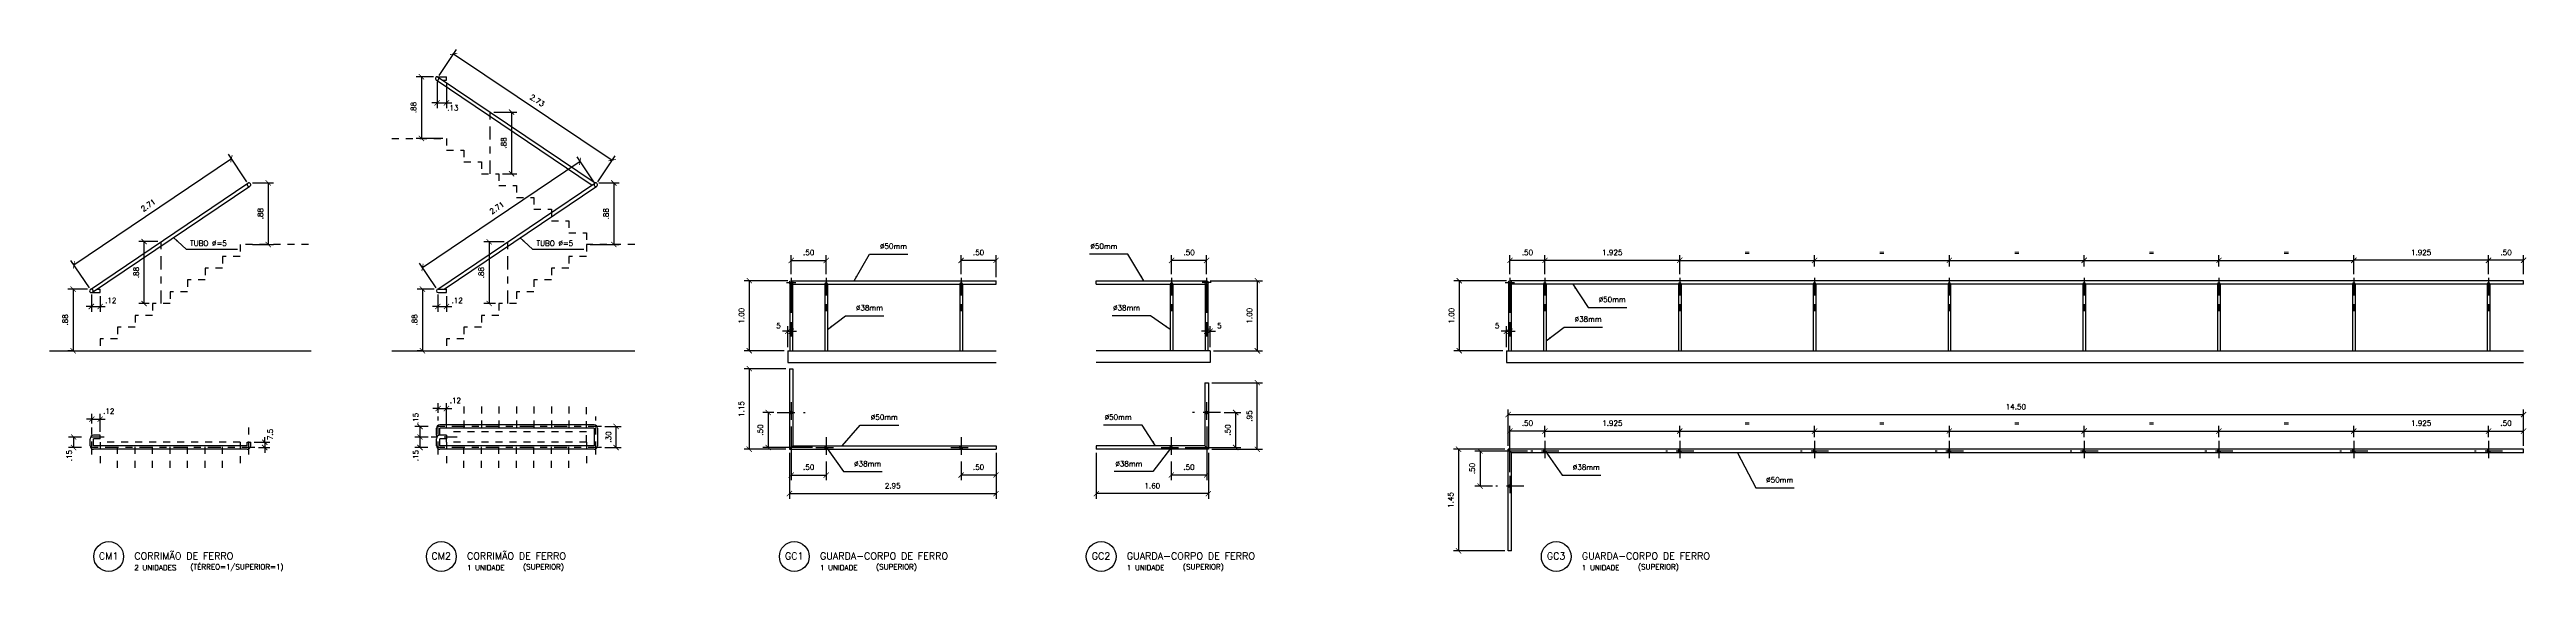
# Model space of a CAD drawing. Header units: millimetres. Extents: x 193 to 586, y 108 to 133.
# Drawn here: x 511.01 to 546.38, y 126.01 to 133.46 of the extents above; entities that cross this region are included whole.
import ezdxf

# ---------------------------------------------------------------- set-up
doc = ezdxf.new("R2010")
doc.units = ezdxf.units.MM
for name, pattern in [('CENTER', [0.6, 0.375, -0.075, 0.075, -0.075]), ('DASHDOT', [1, 0.5, -0.25, 0, -0.25]), ('HIDDEN', [0.375, 0.25, -0.125])]:
    doc.linetypes.add(name, pattern=pattern)
for name, color, linetype in [('CAIX', 2, 'Continuous'), ('CAIXN', 7, 'Continuous'), ('COTAS', 1, 'Continuous'), ('EIXOS', 141, 'CENTER'), ('LPROJ', 7, 'HIDDEN'), ('LVISTA02', 1, 'Continuous'), ('NOTAS', 2, 'Continuous'), ('PEÇAS', 7, 'Continuous'), ('REVEST', 2, 'Continuous')]:
    doc.layers.add(name, color=color, linetype=linetype)
doc.styles.add('100-50', font='romans.shx', dxfattribs={"height": 0.125})
doc.styles.add('60-50', font='romans.shx', dxfattribs={"height": 0.075})
doc.dimstyles.new('50', dxfattribs={"dimtxt": 0.1, "dimasz": 2.5, "dimexe": 1.25, "dimexo": 0.625, "dimgap": 0.075, "dimtad": 1, "dimzin": 0, "dimdsep": 46, "dimtxsty": '60-50', "dimcen": 2.5, "dimclrt": 3, "dimadec": 0, "dimazin": 0, "dimtfac": 1, "dimtmove": 0, "dimatfit": 3, "dimfxl": 1, "dimarcsym": 0})

msp = doc.modelspace()

# ---------------------------------------------------------------- texts
at = {"layer": 'CAIXN', "color": 2, "ltscale": 0.5, "char_height": 0.1, "style": '100-50'}
for s, insert, attachment_point in [('CM1', (511.8538, 126.2285), 5), ('CORRIMÃO DE FERRO', (512.2209, 126.2285), 4), ('CM2', (516.6036, 126.2285), 5), ('CORRIMÃO DE FERRO', (516.9707, 126.2285), 4), ('GC1', (521.6445, 126.2285), 5), ('GUARDA-CORPO DE FERRO', (522.0116, 126.2285), 4), ('GC2', (526.0265, 126.2285), 5), ('GUARDA-CORPO DE FERRO', (526.3937, 126.2285), 4), ('GC3', (532.5249, 126.2285), 5), ('GUARDA-CORPO DE FERRO', (532.892, 126.2285), 4)]:
    msp.add_mtext(s, dxfattribs=dict(at, insert=insert, attachment_point=attachment_point))
at = {"layer": 'CAIXN', "ltscale": 0.5, "char_height": 0.075, "attachment_point": 4, "style": '60-50'}
for s, insert in [('2 UNIDADES', (512.2207, 126.0635)), ('(TÉRREO=1/SUPERIOR=1)', (513.0213, 126.0635)), ('1 UNIDADE', (516.9705, 126.0635)), ('(SUPERIOR)', (517.7711, 126.0635)), ('1 UNIDADE', (522.0115, 126.0635)), ('(SUPERIOR)', (522.812, 126.0635)), ('1 UNIDADE', (526.3935, 126.0635)), ('(SUPERIOR)', (527.194, 126.0635)), ('1 UNIDADE', (532.8918, 126.0635)), ('(SUPERIOR)', (533.6924, 126.0635))]:
    msp.add_mtext(s, dxfattribs=dict(at, insert=insert))
at = {"layer": 'COTAS', "color": 3, "char_height": 0.075, "style": '60-50'}
for s, insert, attachment_point in [('TUBO %%C=5', (513.0177, 130.6937), 4), ('TUBO %%C=5', (517.9642, 130.6937), 4), ('%%C50mm', (522.8688, 130.6515), 4), ('%%C50mm', (526.2598, 130.6515), 6), ('%%C50mm', (533.1318, 129.8921), 4), ('%%C38mm', (522.5255, 129.7726), 4), ('%%C38mm', (526.5828, 129.7726), 6), ('%%C38mm', (532.7885, 129.611), 4), ('%%C50mm', (522.7384, 128.2121), 4), ('%%C50mm', (526.4627, 128.2121), 6), ('%%C38mm', (522.5, 127.5469), 4), ('%%C38mm', (526.6154, 127.5469), 6), ('%%C38mm', (532.763, 127.4969), 4), ('%%C50mm', (535.5242, 127.3166), 4)]:
    msp.add_mtext(s, dxfattribs=dict(at, insert=insert, attachment_point=attachment_point))

# ---------------------------------------------------------------- blocks, each defined once
blk = doc.blocks.new('_ARCHTICK')
at = {"color": 0, "linetype": 'ByBlock', "const_width": 0.15}
blk.add_lwpolyline([(-0.5, -0.5), (0.5, 0.5)], dxfattribs=at)
blk = doc.blocks.new('*D191')
at = {"color": 0, "linetype": 'ByBlock'}
for p, q in [((241.355, 233.508), (241.083, 233.508)), ((241.158, 232.624), (241.158, 233.508)), ((241.23, 232.624), (241.083, 232.624))]:
    blk.add_line(p, q, dxfattribs=at)
at = {"layer": 'DEFPOINTS', "color": 0, "linetype": 'ByBlock'}
for p in [(241.158, 233.508), (241.405, 233.508), (241.28, 232.624)]:
    blk.add_point(p, dxfattribs=at)
at = {"color": 0, "linetype": 'ByBlock', "xscale": 0.075, "yscale": 0.075, "zscale": 0.075}
for p, rotation in [((241.158, 233.508), 90), ((241.158, 232.624), 270)]:
    blk.add_blockref('_ARCHTICK', p, dxfattribs=dict(at, rotation=rotation))
at = {"color": 3, "linetype": 'ByBlock', "insert": (241.045, 233.066), "char_height": 0.075, "attachment_point": 5, "rotation": 90, "style": '60-50'}
blk.add_mtext('.88', dxfattribs=at)
blk = doc.blocks.new('*D192')
at = {"color": 0, "linetype": 'ByBlock'}
for p, q in [((242.705, 234.346), (243.007, 234.346)), ((242.932, 234.346), (242.932, 233.466)), ((242.705, 233.466), (243.007, 233.466))]:
    blk.add_line(p, q, dxfattribs=at)
at = {"layer": 'DEFPOINTS', "color": 0, "linetype": 'ByBlock'}
for p in [(242.655, 234.346), (242.655, 233.466), (242.932, 233.466)]:
    blk.add_point(p, dxfattribs=at)
at = {"color": 0, "linetype": 'ByBlock', "xscale": 0.075, "yscale": 0.075, "zscale": 0.075}
for p, rotation in [((242.932, 234.346), 90), ((242.932, 233.466), 270)]:
    blk.add_blockref('_ARCHTICK', p, dxfattribs=dict(at, rotation=rotation))
at = {"color": 3, "linetype": 'ByBlock', "insert": (242.82, 233.906), "char_height": 0.075, "attachment_point": 5, "rotation": 90, "style": '60-50'}
blk.add_mtext('.88', dxfattribs=at)
blk = doc.blocks.new('*D193')
at = {"color": 0, "linetype": 'ByBlock'}
for p, q in [((240.348, 232.83), (240.069, 232.83)), ((240.144, 232.83), (240.144, 231.95)), ((240.129, 231.95), (240.069, 231.95))]:
    blk.add_line(p, q, dxfattribs=at)
at = {"layer": 'DEFPOINTS', "color": 0, "linetype": 'ByBlock'}
for p in [(240.398, 232.83), (240.144, 231.95), (240.179, 231.95)]:
    blk.add_point(p, dxfattribs=at)
at = {"color": 0, "linetype": 'ByBlock', "xscale": 0.075, "yscale": 0.075, "zscale": 0.075}
for p, rotation in [((240.144, 232.83), 90), ((240.144, 231.95), 270)]:
    blk.add_blockref('_ARCHTICK', p, dxfattribs=dict(at, rotation=rotation))
at = {"color": 3, "linetype": 'ByBlock', "insert": (240.031, 232.39), "char_height": 0.075, "attachment_point": 5, "rotation": 90, "style": '60-50'}
blk.add_mtext('.88', dxfattribs=at)
blk = doc.blocks.new('*D194')
at = {"color": 0, "linetype": 'ByBlock'}
for p, q in [((240.412, 230.974), (240.337, 230.974)), ((240.412, 230.913), (240.412, 231.049)), ((240.412, 230.974), (240.53, 230.974)), ((240.412, 230.974), (240.53, 230.974)), ((240.53, 230.794), (240.53, 231.049)), ((240.53, 230.974), (240.605, 230.974))]:
    blk.add_line(p, q, dxfattribs=at)
at = {"layer": 'DEFPOINTS', "color": 0, "linetype": 'ByBlock'}
for p in [(240.53, 230.974), (240.412, 230.863), (240.53, 230.744)]:
    blk.add_point(p, dxfattribs=at)
at = {"color": 0, "linetype": 'ByBlock', "xscale": 0.075, "yscale": 0.075, "zscale": 0.075}
blk.add_blockref('_ARCHTICK', (240.412, 230.974), dxfattribs=at)
at = {"color": 0, "linetype": 'ByBlock', "xscale": 0.075, "yscale": 0.075, "zscale": 0.075, "rotation": 180}
blk.add_blockref('_ARCHTICK', (240.53, 230.974), dxfattribs=at)
at = {"color": 3, "linetype": 'ByBlock', "insert": (240.654, 231.088), "char_height": 0.075, "attachment_point": 5, "style": '60-50'}
blk.add_mtext('.12', dxfattribs=at)
blk = doc.blocks.new('*D195')
at = {"color": 0, "linetype": 'ByBlock'}
for p, q in [((240.267, 230.719), (240.077, 230.719)), ((240.152, 230.719), (240.152, 230.569)), ((240.263, 230.569), (240.077, 230.569))]:
    blk.add_line(p, q, dxfattribs=at)
at = {"layer": 'DEFPOINTS', "color": 0, "linetype": 'ByBlock'}
for p in [(240.317, 230.719), (240.152, 230.569), (240.313, 230.569)]:
    blk.add_point(p, dxfattribs=at)
at = {"color": 0, "linetype": 'ByBlock', "xscale": 0.075, "yscale": 0.075, "zscale": 0.075}
for p, rotation in [((240.152, 230.719), 90), ((240.152, 230.569), 270)]:
    blk.add_blockref('_ARCHTICK', p, dxfattribs=dict(at, rotation=rotation))
at = {"color": 3, "linetype": 'ByBlock', "insert": (240.09, 230.453), "char_height": 0.075, "attachment_point": 5, "rotation": 90, "style": '60-50'}
blk.add_mtext('.15', dxfattribs=at)
blk = doc.blocks.new('*D196')
at = {"color": 0, "linetype": 'ByBlock'}
for p, q in [((242.731, 230.644), (242.956, 230.644)), ((242.881, 230.644), (242.881, 230.719)), ((242.881, 230.644), (242.881, 230.569)), ((242.881, 230.644), (242.881, 230.569)), ((242.792, 230.569), (242.956, 230.569)), ((242.881, 230.569), (242.881, 230.494))]:
    blk.add_line(p, q, dxfattribs=at)
at = {"layer": 'DEFPOINTS', "color": 0, "linetype": 'ByBlock'}
for p in [(242.681, 230.644), (242.742, 230.569), (242.881, 230.569)]:
    blk.add_point(p, dxfattribs=at)
at = {"color": 0, "linetype": 'ByBlock', "xscale": 0.075, "yscale": 0.075, "zscale": 0.075}
for p, rotation in [((242.881, 230.644), 270), ((242.881, 230.569), 90)]:
    blk.add_blockref('_ARCHTICK', p, dxfattribs=dict(at, rotation=rotation))
at = {"color": 3, "linetype": 'ByBlock', "insert": (242.959, 230.755), "char_height": 0.075, "attachment_point": 5, "rotation": 90, "style": '60-50'}
blk.add_mtext('7.5', dxfattribs=at)
blk = doc.blocks.new('*D197')
at = {"color": 0, "linetype": 'ByBlock'}
for p, q in [((244.147, 232.83), (243.904, 232.83)), ((243.979, 232.83), (243.979, 231.95)), ((243.982, 231.95), (243.904, 231.95))]:
    blk.add_line(p, q, dxfattribs=at)
at = {"layer": 'DEFPOINTS', "color": 0, "linetype": 'ByBlock'}
for p in [(244.197, 232.83), (243.979, 231.95), (244.032, 231.95)]:
    blk.add_point(p, dxfattribs=at)
at = {"color": 0, "linetype": 'ByBlock', "xscale": 0.075, "yscale": 0.075, "zscale": 0.075}
for p, rotation in [((243.979, 232.83), 90), ((243.979, 231.95), 270)]:
    blk.add_blockref('_ARCHTICK', p, dxfattribs=dict(at, rotation=rotation))
at = {"color": 3, "linetype": 'ByBlock', "insert": (243.867, 232.39), "char_height": 0.075, "attachment_point": 5, "rotation": 90, "style": '60-50'}
blk.add_mtext('.88', dxfattribs=at)
blk = doc.blocks.new('*D198')
at = {"color": 0, "linetype": 'ByBlock'}
for p, q in [((245.147, 233.504), (244.857, 233.504)), ((244.932, 233.504), (244.932, 232.624)), ((245.022, 232.624), (244.857, 232.624))]:
    blk.add_line(p, q, dxfattribs=at)
at = {"layer": 'DEFPOINTS', "color": 0, "linetype": 'ByBlock'}
for p in [(245.197, 233.504), (244.932, 232.624), (245.072, 232.624)]:
    blk.add_point(p, dxfattribs=at)
at = {"color": 0, "linetype": 'ByBlock', "xscale": 0.075, "yscale": 0.075, "zscale": 0.075}
for p, rotation in [((244.932, 233.504), 90), ((244.932, 232.624), 270)]:
    blk.add_blockref('_ARCHTICK', p, dxfattribs=dict(at, rotation=rotation))
at = {"color": 3, "linetype": 'ByBlock', "insert": (244.819, 233.064), "char_height": 0.075, "attachment_point": 5, "rotation": 90, "style": '60-50'}
blk.add_mtext('.88', dxfattribs=at)
blk = doc.blocks.new('*D199')
at = {"color": 0, "linetype": 'ByBlock'}
for p, q in [((246.498, 234.345), (246.787, 234.345)), ((246.712, 234.345), (246.712, 233.466)), ((246.372, 233.466), (246.787, 233.466))]:
    blk.add_line(p, q, dxfattribs=at)
at = {"layer": 'DEFPOINTS', "color": 0, "linetype": 'ByBlock'}
for p in [(246.448, 234.345), (246.322, 233.466), (246.712, 233.466)]:
    blk.add_point(p, dxfattribs=at)
at = {"color": 0, "linetype": 'ByBlock', "xscale": 0.075, "yscale": 0.075, "zscale": 0.075}
for p, rotation in [((246.712, 234.345), 90), ((246.712, 233.466), 270)]:
    blk.add_blockref('_ARCHTICK', p, dxfattribs=dict(at, rotation=rotation))
at = {"color": 3, "linetype": 'ByBlock', "insert": (246.6, 233.905), "char_height": 0.075, "attachment_point": 5, "rotation": 90, "style": '60-50'}
blk.add_mtext('.88', dxfattribs=at)
blk = doc.blocks.new('*D200')
at = {"color": 0, "linetype": 'ByBlock'}
for p, q in [((245.497, 235.019), (245.827, 235.019)), ((245.752, 235.019), (245.752, 234.139)), ((245.622, 234.139), (245.827, 234.139))]:
    blk.add_line(p, q, dxfattribs=at)
at = {"layer": 'DEFPOINTS', "color": 0, "linetype": 'ByBlock'}
for p in [(245.447, 235.019), (245.572, 234.139), (245.752, 234.139)]:
    blk.add_point(p, dxfattribs=at)
at = {"color": 0, "linetype": 'ByBlock', "xscale": 0.075, "yscale": 0.075, "zscale": 0.075}
for p, rotation in [((245.752, 235.019), 90), ((245.752, 234.139), 270)]:
    blk.add_blockref('_ARCHTICK', p, dxfattribs=dict(at, rotation=rotation))
at = {"color": 3, "linetype": 'ByBlock', "insert": (245.639, 234.579), "char_height": 0.075, "attachment_point": 5, "rotation": 90, "style": '60-50'}
blk.add_mtext('.88', dxfattribs=at)
blk = doc.blocks.new('*D201')
at = {"color": 0, "linetype": 'ByBlock'}
for p, q in [((244.139, 235.861), (243.89, 235.861)), ((243.965, 235.861), (243.965, 234.981)), ((244.272, 234.981), (243.89, 234.981))]:
    blk.add_line(p, q, dxfattribs=at)
at = {"layer": 'DEFPOINTS', "color": 0, "linetype": 'ByBlock'}
for p in [(244.189, 235.861), (243.965, 234.981), (244.322, 234.981)]:
    blk.add_point(p, dxfattribs=at)
at = {"color": 0, "linetype": 'ByBlock', "xscale": 0.075, "yscale": 0.075, "zscale": 0.075}
for p, rotation in [((243.965, 235.861), 90), ((243.965, 234.981), 270)]:
    blk.add_blockref('_ARCHTICK', p, dxfattribs=dict(at, rotation=rotation))
at = {"color": 3, "linetype": 'ByBlock', "insert": (243.852, 235.421), "char_height": 0.075, "attachment_point": 5, "rotation": 90, "style": '60-50'}
blk.add_mtext('.88', dxfattribs=at)
blk = doc.blocks.new('*D202')
at = {"color": 0, "linetype": 'ByBlock'}
for p, q in [((244.217, 235.878), (244.465, 236.249)), ((244.423, 236.187), (246.688, 234.671)), ((246.482, 234.362), (246.73, 234.733))]:
    blk.add_line(p, q, dxfattribs=at)
at = {"layer": 'DEFPOINTS', "color": 0, "linetype": 'ByBlock'}
for p in [(244.189, 235.836), (246.688, 234.671), (246.454, 234.321)]:
    blk.add_point(p, dxfattribs=at)
at = {"color": 0, "linetype": 'ByBlock', "xscale": 0.075, "yscale": 0.075, "zscale": 0.075}
for p, rotation in [((244.423, 236.187), 146.2118315545463), ((246.688, 234.671), 326.2118315545463)]:
    blk.add_blockref('_ARCHTICK', p, dxfattribs=dict(at, rotation=rotation))
at = {"color": 3, "linetype": 'ByBlock', "insert": (245.618, 235.522), "char_height": 0.075, "attachment_point": 5, "rotation": 326.2118, "style": '60-50'}
blk.add_mtext('2.73', dxfattribs=at)
blk = doc.blocks.new('*D203')
at = {"color": 0, "linetype": 'ByBlock'}
for p, q in [((243.98, 233.139), (246.23, 234.654)), ((246.426, 234.362), (246.188, 234.716)), ((244.176, 232.848), (243.938, 233.201))]:
    blk.add_line(p, q, dxfattribs=at)
at = {"layer": 'DEFPOINTS', "color": 0, "linetype": 'ByBlock'}
for p in [(246.23, 234.654), (246.454, 234.321), (244.204, 232.806)]:
    blk.add_point(p, dxfattribs=at)
at = {"color": 0, "linetype": 'ByBlock', "xscale": 0.075, "yscale": 0.075, "zscale": 0.075}
for p, rotation in [((246.23, 234.654), 33.94710530252783), ((243.98, 233.139), 213.9471053025278)]:
    blk.add_blockref('_ARCHTICK', p, dxfattribs=dict(at, rotation=rotation))
at = {"color": 3, "linetype": 'ByBlock', "insert": (245.042, 233.99), "char_height": 0.075, "attachment_point": 5, "rotation": 33.9471, "style": '60-50'}
blk.add_mtext('2.71', dxfattribs=at)
blk = doc.blocks.new('*D204')
at = {"color": 0, "linetype": 'ByBlock'}
for p, q in [((244.204, 231.125), (244.129, 231.125)), ((244.204, 231.064), (244.204, 231.2)), ((244.204, 231.125), (244.322, 231.125)), ((244.204, 231.125), (244.322, 231.125)), ((244.322, 230.945), (244.322, 231.2)), ((244.322, 231.125), (244.397, 231.125))]:
    blk.add_line(p, q, dxfattribs=at)
at = {"layer": 'DEFPOINTS', "color": 0, "linetype": 'ByBlock'}
for p in [(244.204, 231.014), (244.322, 231.125), (244.322, 230.895)]:
    blk.add_point(p, dxfattribs=at)
at = {"color": 0, "linetype": 'ByBlock', "xscale": 0.075, "yscale": 0.075, "zscale": 0.075}
blk.add_blockref('_ARCHTICK', (244.204, 231.125), dxfattribs=at)
at = {"color": 0, "linetype": 'ByBlock', "xscale": 0.075, "yscale": 0.075, "zscale": 0.075, "rotation": 180}
blk.add_blockref('_ARCHTICK', (244.322, 231.125), dxfattribs=at)
at = {"color": 3, "linetype": 'ByBlock', "insert": (244.449, 231.24), "char_height": 0.075, "attachment_point": 5, "style": '60-50'}
blk.add_mtext('.12', dxfattribs=at)
blk = doc.blocks.new('*D205')
at = {"color": 0, "linetype": 'ByBlock'}
for p, q in [((240.267, 230.719), (240.077, 230.719)), ((240.152, 230.719), (240.152, 230.569)), ((240.263, 230.569), (240.077, 230.569))]:
    blk.add_line(p, q, dxfattribs=at)
at = {"layer": 'DEFPOINTS', "color": 0, "linetype": 'ByBlock'}
for p in [(240.317, 230.719), (240.152, 230.569), (240.313, 230.569)]:
    blk.add_point(p, dxfattribs=at)
at = {"color": 0, "linetype": 'ByBlock', "xscale": 0.075, "yscale": 0.075, "zscale": 0.075}
for p, rotation in [((240.152, 230.719), 90), ((240.152, 230.569), 270)]:
    blk.add_blockref('_ARCHTICK', p, dxfattribs=dict(at, rotation=rotation))
at = {"color": 3, "linetype": 'ByBlock', "insert": (240.09, 230.453), "char_height": 0.075, "attachment_point": 5, "rotation": 90, "style": '60-50'}
blk.add_mtext('.15', dxfattribs=at)
blk = doc.blocks.new('*D206')
at = {"color": 0, "linetype": 'ByBlock'}
for p, q in [((244.059, 230.869), (243.869, 230.869)), ((244.055, 230.719), (243.869, 230.719)), ((243.944, 230.869), (243.944, 230.719))]:
    blk.add_line(p, q, dxfattribs=at)
at = {"layer": 'DEFPOINTS', "color": 0, "linetype": 'ByBlock'}
for p in [(243.944, 230.719), (244.105, 230.719), (244.109, 230.869)]:
    blk.add_point(p, dxfattribs=at)
at = {"color": 0, "linetype": 'ByBlock', "xscale": 0.075, "yscale": 0.075, "zscale": 0.075}
for p, rotation in [((243.944, 230.869), 90), ((243.944, 230.719), 270)]:
    blk.add_blockref('_ARCHTICK', p, dxfattribs=dict(at, rotation=rotation))
at = {"color": 3, "linetype": 'ByBlock', "insert": (243.882, 230.984), "char_height": 0.075, "attachment_point": 5, "rotation": 90, "style": '60-50'}
blk.add_mtext('.15', dxfattribs=at)
blk = doc.blocks.new('*D207')
at = {"color": 0, "linetype": 'ByBlock'}
for p, q in [((246.584, 230.869), (246.819, 230.869)), ((246.744, 230.569), (246.744, 230.869)), ((246.584, 230.569), (246.819, 230.569))]:
    blk.add_line(p, q, dxfattribs=at)
at = {"layer": 'DEFPOINTS', "color": 0, "linetype": 'ByBlock'}
for p in [(246.534, 230.869), (246.744, 230.869), (246.534, 230.569)]:
    blk.add_point(p, dxfattribs=at)
at = {"color": 0, "linetype": 'ByBlock', "xscale": 0.075, "yscale": 0.075, "zscale": 0.075}
for p, rotation in [((246.744, 230.869), 90), ((246.744, 230.569), 270)]:
    blk.add_blockref('_ARCHTICK', p, dxfattribs=dict(at, rotation=rotation))
at = {"color": 3, "linetype": 'ByBlock', "insert": (246.636, 230.719), "char_height": 0.075, "attachment_point": 5, "rotation": 90, "style": '60-50'}
blk.add_mtext('.30', dxfattribs=at)
blk = doc.blocks.new('*D208')
at = {"color": 0, "linetype": 'ByBlock'}
for p, q in [((240.156, 233.176), (242.406, 234.692)), ((242.628, 234.362), (242.364, 234.754)), ((240.378, 232.846), (240.114, 233.238))]:
    blk.add_line(p, q, dxfattribs=at)
at = {"layer": 'DEFPOINTS', "color": 0, "linetype": 'ByBlock'}
for p in [(242.406, 234.692), (242.656, 234.321), (240.406, 232.805)]:
    blk.add_point(p, dxfattribs=at)
at = {"color": 0, "linetype": 'ByBlock', "xscale": 0.075, "yscale": 0.075, "zscale": 0.075}
for p, rotation in [((242.406, 234.692), 33.96752665954112), ((240.156, 233.176), 213.9675266595411)]:
    blk.add_blockref('_ARCHTICK', p, dxfattribs=dict(at, rotation=rotation))
at = {"color": 3, "linetype": 'ByBlock', "insert": (241.218, 234.027), "char_height": 0.075, "attachment_point": 5, "rotation": 33.9675, "style": '60-50'}
blk.add_mtext('2.71', dxfattribs=at)
blk = doc.blocks.new('*D209')
at = {"color": 0, "linetype": 'ByBlock'}
for p, q in [((240.406, 232.755), (240.406, 232.507)), ((240.406, 232.582), (240.331, 232.582)), ((240.406, 232.582), (240.53, 232.582)), ((240.406, 232.582), (240.53, 232.582)), ((240.53, 232.73), (240.53, 232.507)), ((240.53, 232.582), (240.605, 232.582))]:
    blk.add_line(p, q, dxfattribs=at)
at = {"layer": 'DEFPOINTS', "color": 0, "linetype": 'ByBlock'}
for p in [(240.406, 232.805), (240.53, 232.78), (240.53, 232.582)]:
    blk.add_point(p, dxfattribs=at)
at = {"color": 0, "linetype": 'ByBlock', "xscale": 0.075, "yscale": 0.075, "zscale": 0.075}
blk.add_blockref('_ARCHTICK', (240.406, 232.582), dxfattribs=at)
at = {"color": 0, "linetype": 'ByBlock', "xscale": 0.075, "yscale": 0.075, "zscale": 0.075, "rotation": 180}
blk.add_blockref('_ARCHTICK', (240.53, 232.582), dxfattribs=at)
at = {"color": 3, "linetype": 'ByBlock', "insert": (240.683, 232.669), "char_height": 0.075, "attachment_point": 5, "style": '60-50'}
blk.add_mtext('.12', dxfattribs=at)
blk = doc.blocks.new('*D210')
at = {"color": 0, "linetype": 'ByBlock'}
for p, q in [((240.406, 232.755), (240.406, 232.507)), ((240.406, 232.582), (240.331, 232.582)), ((240.406, 232.582), (240.53, 232.582)), ((240.406, 232.582), (240.53, 232.582)), ((240.53, 232.73), (240.53, 232.507)), ((240.53, 232.582), (240.605, 232.582))]:
    blk.add_line(p, q, dxfattribs=at)
at = {"layer": 'DEFPOINTS', "color": 0, "linetype": 'ByBlock'}
for p in [(240.406, 232.805), (240.53, 232.78), (240.53, 232.582)]:
    blk.add_point(p, dxfattribs=at)
at = {"color": 0, "linetype": 'ByBlock', "xscale": 0.075, "yscale": 0.075, "zscale": 0.075}
blk.add_blockref('_ARCHTICK', (240.406, 232.582), dxfattribs=at)
at = {"color": 0, "linetype": 'ByBlock', "xscale": 0.075, "yscale": 0.075, "zscale": 0.075, "rotation": 180}
blk.add_blockref('_ARCHTICK', (240.53, 232.582), dxfattribs=at)
at = {"color": 3, "linetype": 'ByBlock', "insert": (240.683, 232.669), "char_height": 0.075, "attachment_point": 5, "style": '60-50'}
blk.add_mtext('.12', dxfattribs=at)
blk = doc.blocks.new('*D211')
at = {"color": 0, "linetype": 'ByBlock'}
for p, q in [((244.189, 235.786), (244.189, 235.412)), ((244.322, 235.761), (244.322, 235.412)), ((244.189, 235.487), (244.114, 235.487)), ((244.189, 235.487), (244.322, 235.487)), ((244.189, 235.487), (244.322, 235.487)), ((244.322, 235.487), (244.397, 235.487))]:
    blk.add_line(p, q, dxfattribs=at)
at = {"layer": 'DEFPOINTS', "color": 0, "linetype": 'ByBlock'}
for p in [(244.189, 235.836), (244.322, 235.811), (244.322, 235.487)]:
    blk.add_point(p, dxfattribs=at)
at = {"color": 0, "linetype": 'ByBlock', "xscale": 0.075, "yscale": 0.075, "zscale": 0.075}
blk.add_blockref('_ARCHTICK', (244.189, 235.487), dxfattribs=at)
at = {"color": 0, "linetype": 'ByBlock', "xscale": 0.075, "yscale": 0.075, "zscale": 0.075, "rotation": 180}
blk.add_blockref('_ARCHTICK', (244.322, 235.487), dxfattribs=at)
at = {"color": 3, "linetype": 'ByBlock', "insert": (244.413, 235.416), "char_height": 0.075, "attachment_point": 5, "style": '60-50'}
blk.add_mtext('.13', dxfattribs=at)
blk = doc.blocks.new('*D212')
at = {"color": 0, "linetype": 'ByBlock'}
for p, q in [((247.663, 230.494), (247.663, 229.836)), ((250.613, 230.494), (250.613, 229.836)), ((247.663, 229.911), (250.613, 229.911))]:
    blk.add_line(p, q, dxfattribs=at)
at = {"layer": 'DEFPOINTS', "color": 0, "linetype": 'ByBlock'}
for p in [(247.663, 230.544), (250.613, 230.544), (250.613, 229.911)]:
    blk.add_point(p, dxfattribs=at)
at = {"color": 0, "linetype": 'ByBlock', "xscale": 0.075, "yscale": 0.075, "zscale": 0.075, "rotation": 180}
blk.add_blockref('_ARCHTICK', (247.663, 229.911), dxfattribs=at)
at = {"color": 0, "linetype": 'ByBlock', "xscale": 0.075, "yscale": 0.075, "zscale": 0.075}
blk.add_blockref('_ARCHTICK', (250.613, 229.911), dxfattribs=at)
at = {"color": 3, "linetype": 'ByBlock', "insert": (249.138, 230.023), "char_height": 0.075, "attachment_point": 5, "style": '60-50'}
blk.add_mtext('2.95', dxfattribs=at)
blk = doc.blocks.new('*D213')
at = {"color": 0, "linetype": 'ByBlock'}
for p, q in [((248.061, 231.694), (247.462, 231.694)), ((247.537, 231.694), (247.537, 230.544)), ((248.061, 230.544), (247.462, 230.544))]:
    blk.add_line(p, q, dxfattribs=at)
at = {"layer": 'DEFPOINTS', "color": 0, "linetype": 'ByBlock'}
for p in [(248.111, 231.694), (247.537, 230.544), (248.111, 230.544)]:
    blk.add_point(p, dxfattribs=at)
at = {"color": 0, "linetype": 'ByBlock', "xscale": 0.075, "yscale": 0.075, "zscale": 0.075}
for p, rotation in [((247.537, 231.694), 90), ((247.537, 230.544), 270)]:
    blk.add_blockref('_ARCHTICK', p, dxfattribs=dict(at, rotation=rotation))
at = {"color": 3, "linetype": 'ByBlock', "insert": (247.424, 231.119), "char_height": 0.075, "attachment_point": 5, "rotation": 90, "style": '60-50'}
blk.add_mtext('1.15', dxfattribs=at)
blk = doc.blocks.new('*D214')
at = {"color": 0, "linetype": 'ByBlock'}
for p, q in [((248.086, 232.95), (247.462, 232.95)), ((247.537, 232.95), (247.537, 231.95)), ((248.036, 231.95), (247.462, 231.95))]:
    blk.add_line(p, q, dxfattribs=at)
at = {"layer": 'DEFPOINTS', "color": 0, "linetype": 'ByBlock'}
for p in [(248.136, 232.95), (247.537, 231.95), (248.086, 231.95)]:
    blk.add_point(p, dxfattribs=at)
at = {"color": 0, "linetype": 'ByBlock', "xscale": 0.075, "yscale": 0.075, "zscale": 0.075}
for p, rotation in [((247.537, 232.95), 90), ((247.537, 231.95), 270)]:
    blk.add_blockref('_ARCHTICK', p, dxfattribs=dict(at, rotation=rotation))
at = {"color": 3, "linetype": 'ByBlock', "insert": (247.424, 232.45), "char_height": 0.075, "attachment_point": 5, "rotation": 90, "style": '60-50'}
blk.add_mtext('1.00', dxfattribs=at)
blk = doc.blocks.new('*D215')
at = {"color": 0, "linetype": 'ByBlock'}
for p, q in [((247.688, 233.041), (247.688, 233.315)), ((247.688, 233.24), (248.188, 233.24)), ((248.188, 233.041), (248.188, 233.315))]:
    blk.add_line(p, q, dxfattribs=at)
at = {"layer": 'DEFPOINTS', "color": 0, "linetype": 'ByBlock'}
for p in [(248.188, 233.24), (247.688, 232.991), (248.188, 232.991)]:
    blk.add_point(p, dxfattribs=at)
at = {"color": 0, "linetype": 'ByBlock', "xscale": 0.075, "yscale": 0.075, "zscale": 0.075, "rotation": 180}
blk.add_blockref('_ARCHTICK', (247.688, 233.24), dxfattribs=at)
at = {"color": 0, "linetype": 'ByBlock', "xscale": 0.075, "yscale": 0.075, "zscale": 0.075}
blk.add_blockref('_ARCHTICK', (248.188, 233.24), dxfattribs=at)
at = {"color": 3, "linetype": 'ByBlock', "insert": (247.938, 233.352), "char_height": 0.075, "attachment_point": 5, "style": '60-50'}
blk.add_mtext('.50', dxfattribs=at)
blk = doc.blocks.new('*D216')
at = {"color": 0, "linetype": 'ByBlock'}
for p, q in [((250.114, 233.041), (250.114, 233.315)), ((250.613, 233.24), (250.114, 233.24)), ((250.613, 233), (250.613, 233.315))]:
    blk.add_line(p, q, dxfattribs=at)
at = {"layer": 'DEFPOINTS', "color": 0, "linetype": 'ByBlock'}
for p in [(250.114, 233.24), (250.114, 232.991), (250.613, 232.95)]:
    blk.add_point(p, dxfattribs=at)
at = {"color": 0, "linetype": 'ByBlock', "xscale": 0.075, "yscale": 0.075, "zscale": 0.075, "rotation": 180}
blk.add_blockref('_ARCHTICK', (250.114, 233.24), dxfattribs=at)
at = {"color": 0, "linetype": 'ByBlock', "xscale": 0.075, "yscale": 0.075, "zscale": 0.075}
blk.add_blockref('_ARCHTICK', (250.613, 233.24), dxfattribs=at)
at = {"color": 3, "linetype": 'ByBlock', "insert": (250.364, 233.352), "char_height": 0.075, "attachment_point": 5, "style": '60-50'}
blk.add_mtext('.50', dxfattribs=at)
blk = doc.blocks.new('*D217')
at = {"color": 0, "linetype": 'ByBlock'}
for p, q in [((247.688, 230.871), (247.688, 230.101)), ((248.188, 230.371), (248.188, 230.101)), ((247.688, 230.176), (248.188, 230.176))]:
    blk.add_line(p, q, dxfattribs=at)
at = {"layer": 'DEFPOINTS', "color": 0, "linetype": 'ByBlock'}
for p in [(247.688, 230.921), (248.188, 230.421), (248.188, 230.176)]:
    blk.add_point(p, dxfattribs=at)
at = {"color": 0, "linetype": 'ByBlock', "xscale": 0.075, "yscale": 0.075, "zscale": 0.075, "rotation": 180}
blk.add_blockref('_ARCHTICK', (247.688, 230.176), dxfattribs=at)
at = {"color": 0, "linetype": 'ByBlock', "xscale": 0.075, "yscale": 0.075, "zscale": 0.075}
blk.add_blockref('_ARCHTICK', (248.188, 230.176), dxfattribs=at)
at = {"color": 3, "linetype": 'ByBlock', "insert": (247.938, 230.289), "char_height": 0.075, "attachment_point": 5, "style": '60-50'}
blk.add_mtext('.50', dxfattribs=at)
blk = doc.blocks.new('*D218')
at = {"color": 0, "linetype": 'ByBlock'}
for p, q in [((250.114, 230.371), (250.114, 230.101)), ((250.613, 230.494), (250.613, 230.101)), ((250.613, 230.176), (250.114, 230.176))]:
    blk.add_line(p, q, dxfattribs=at)
at = {"layer": 'DEFPOINTS', "color": 0, "linetype": 'ByBlock'}
for p in [(250.114, 230.421), (250.613, 230.544), (250.114, 230.176)]:
    blk.add_point(p, dxfattribs=at)
at = {"color": 0, "linetype": 'ByBlock', "xscale": 0.075, "yscale": 0.075, "zscale": 0.075, "rotation": 180}
blk.add_blockref('_ARCHTICK', (250.114, 230.176), dxfattribs=at)
at = {"color": 0, "linetype": 'ByBlock', "xscale": 0.075, "yscale": 0.075, "zscale": 0.075}
blk.add_blockref('_ARCHTICK', (250.613, 230.176), dxfattribs=at)
at = {"color": 3, "linetype": 'ByBlock', "insert": (250.364, 230.289), "char_height": 0.075, "attachment_point": 5, "style": '60-50'}
blk.add_mtext('.50', dxfattribs=at)
blk = doc.blocks.new('*D219')
at = {"color": 0, "linetype": 'ByBlock'}
for p, q in [((247.885, 231.069), (247.731, 231.069)), ((247.806, 231.069), (247.806, 230.569)), ((248.438, 230.569), (247.731, 230.569))]:
    blk.add_line(p, q, dxfattribs=at)
at = {"layer": 'DEFPOINTS', "color": 0, "linetype": 'ByBlock'}
for p in [(247.935, 231.069), (247.806, 230.569), (248.488, 230.569)]:
    blk.add_point(p, dxfattribs=at)
at = {"color": 0, "linetype": 'ByBlock', "xscale": 0.075, "yscale": 0.075, "zscale": 0.075}
for p, rotation in [((247.806, 231.069), 90), ((247.806, 230.569), 270)]:
    blk.add_blockref('_ARCHTICK', p, dxfattribs=dict(at, rotation=rotation))
at = {"color": 3, "linetype": 'ByBlock', "insert": (247.694, 230.819), "char_height": 0.075, "attachment_point": 5, "rotation": 90, "style": '60-50'}
blk.add_mtext('.50', dxfattribs=at)
blk = doc.blocks.new('*D220')
at = {"color": 0, "linetype": 'ByBlock'}
for p, q in [((248.086, 232.228), (248.011, 232.228)), ((248.086, 232), (248.086, 232.303)), ((248.086, 232.228), (248.136, 232.228)), ((248.086, 232.228), (248.136, 232.228)), ((248.136, 232.36), (248.136, 232.153)), ((248.136, 232.228), (248.211, 232.228))]:
    blk.add_line(p, q, dxfattribs=at)
at = {"layer": 'DEFPOINTS', "color": 0, "linetype": 'ByBlock'}
for p in [(248.136, 232.41), (248.136, 232.228), (248.086, 231.95)]:
    blk.add_point(p, dxfattribs=at)
at = {"color": 0, "linetype": 'ByBlock', "xscale": 0.075, "yscale": 0.075, "zscale": 0.075}
blk.add_blockref('_ARCHTICK', (248.086, 232.228), dxfattribs=at)
at = {"color": 0, "linetype": 'ByBlock', "xscale": 0.075, "yscale": 0.075, "zscale": 0.075, "rotation": 180}
blk.add_blockref('_ARCHTICK', (248.136, 232.228), dxfattribs=at)
at = {"color": 3, "linetype": 'ByBlock', "insert": (247.954, 232.308), "char_height": 0.075, "attachment_point": 5, "style": '60-50'}
blk.add_mtext('5', dxfattribs=at)
blk = doc.blocks.new('*D221')
at = {"color": 0, "linetype": 'ByBlock'}
for p, q in [((254.002, 230.871), (254.002, 230.101)), ((253.497, 230.371), (253.497, 230.101)), ((254.002, 230.176), (253.497, 230.176))]:
    blk.add_line(p, q, dxfattribs=at)
at = {"layer": 'DEFPOINTS', "color": 0, "linetype": 'ByBlock'}
for p in [(254.002, 230.921), (253.497, 230.421), (253.497, 230.176)]:
    blk.add_point(p, dxfattribs=at)
at = {"color": 0, "linetype": 'ByBlock', "xscale": 0.075, "yscale": 0.075, "zscale": 0.075, "rotation": 180}
blk.add_blockref('_ARCHTICK', (253.497, 230.176), dxfattribs=at)
at = {"color": 0, "linetype": 'ByBlock', "xscale": 0.075, "yscale": 0.075, "zscale": 0.075}
blk.add_blockref('_ARCHTICK', (254.002, 230.176), dxfattribs=at)
at = {"color": 3, "linetype": 'ByBlock', "insert": (253.749, 230.289), "char_height": 0.075, "attachment_point": 5, "style": '60-50'}
blk.add_mtext('.50', dxfattribs=at)
blk = doc.blocks.new('*D222')
at = {"color": 0, "linetype": 'ByBlock'}
for p, q in [((252.426, 230.494), (252.426, 229.836)), ((254.026, 230.494), (254.026, 229.836)), ((254.026, 229.911), (252.426, 229.911))]:
    blk.add_line(p, q, dxfattribs=at)
at = {"layer": 'DEFPOINTS', "color": 0, "linetype": 'ByBlock'}
for p in [(252.426, 230.544), (254.026, 230.544), (252.426, 229.911)]:
    blk.add_point(p, dxfattribs=at)
at = {"color": 0, "linetype": 'ByBlock', "xscale": 0.075, "yscale": 0.075, "zscale": 0.075, "rotation": 180}
blk.add_blockref('_ARCHTICK', (252.426, 229.911), dxfattribs=at)
at = {"color": 0, "linetype": 'ByBlock', "xscale": 0.075, "yscale": 0.075, "zscale": 0.075}
blk.add_blockref('_ARCHTICK', (254.026, 229.911), dxfattribs=at)
at = {"color": 3, "linetype": 'ByBlock', "insert": (253.226, 230.023), "char_height": 0.075, "attachment_point": 5, "style": '60-50'}
blk.add_mtext('1.60', dxfattribs=at)
blk = doc.blocks.new('*D223')
at = {"color": 0, "linetype": 'ByBlock'}
for p, q in [((254.252, 231.069), (254.491, 231.069)), ((254.416, 230.569), (254.416, 231.069)), ((253.694, 230.569), (254.491, 230.569))]:
    blk.add_line(p, q, dxfattribs=at)
at = {"layer": 'DEFPOINTS', "color": 0, "linetype": 'ByBlock'}
for p in [(254.202, 231.069), (254.416, 231.069), (253.644, 230.569)]:
    blk.add_point(p, dxfattribs=at)
at = {"color": 0, "linetype": 'ByBlock', "xscale": 0.075, "yscale": 0.075, "zscale": 0.075}
for p, rotation in [((254.416, 231.069), 90), ((254.416, 230.569), 270)]:
    blk.add_blockref('_ARCHTICK', p, dxfattribs=dict(at, rotation=rotation))
at = {"color": 3, "linetype": 'ByBlock', "insert": (254.303, 230.819), "char_height": 0.075, "attachment_point": 5, "rotation": 90, "style": '60-50'}
blk.add_mtext('.50', dxfattribs=at)
blk = doc.blocks.new('*D224')
at = {"color": 0, "linetype": 'ByBlock'}
for p, q in [((254.076, 231.494), (254.8, 231.494)), ((254.725, 230.544), (254.725, 231.494)), ((254.076, 230.544), (254.8, 230.544))]:
    blk.add_line(p, q, dxfattribs=at)
at = {"layer": 'DEFPOINTS', "color": 0, "linetype": 'ByBlock'}
for p in [(254.026, 231.494), (254.725, 231.494), (254.026, 230.544)]:
    blk.add_point(p, dxfattribs=at)
at = {"color": 0, "linetype": 'ByBlock', "xscale": 0.075, "yscale": 0.075, "zscale": 0.075}
for p, rotation in [((254.725, 231.494), 90), ((254.725, 230.544), 270)]:
    blk.add_blockref('_ARCHTICK', p, dxfattribs=dict(at, rotation=rotation))
at = {"color": 3, "linetype": 'ByBlock', "insert": (254.612, 231.019), "char_height": 0.075, "attachment_point": 5, "rotation": 90, "style": '60-50'}
blk.add_mtext('.95', dxfattribs=at)
blk = doc.blocks.new('*D225')
at = {"color": 0, "linetype": 'ByBlock'}
for p, q in [((254.001, 232.228), (253.926, 232.228)), ((254.001, 232.36), (254.001, 232.153)), ((254.051, 232.228), (254.001, 232.228)), ((254.051, 232.228), (254.001, 232.228)), ((254.051, 232), (254.051, 232.303)), ((254.051, 232.228), (254.126, 232.228))]:
    blk.add_line(p, q, dxfattribs=at)
at = {"layer": 'DEFPOINTS', "color": 0, "linetype": 'ByBlock'}
for p in [(254.001, 232.41), (254.001, 232.228), (254.051, 231.95)]:
    blk.add_point(p, dxfattribs=at)
at = {"color": 0, "linetype": 'ByBlock', "xscale": 0.075, "yscale": 0.075, "zscale": 0.075}
blk.add_blockref('_ARCHTICK', (254.001, 232.228), dxfattribs=at)
at = {"color": 0, "linetype": 'ByBlock', "xscale": 0.075, "yscale": 0.075, "zscale": 0.075, "rotation": 180}
blk.add_blockref('_ARCHTICK', (254.051, 232.228), dxfattribs=at)
at = {"color": 3, "linetype": 'ByBlock', "insert": (254.183, 232.308), "char_height": 0.075, "attachment_point": 5, "style": '60-50'}
blk.add_mtext('5', dxfattribs=at)
blk = doc.blocks.new('*D226')
at = {"color": 0, "linetype": 'ByBlock'}
for p, q in [((253.501, 233.041), (253.501, 233.315)), ((254.001, 233.24), (253.501, 233.24)), ((254.001, 233.041), (254.001, 233.315))]:
    blk.add_line(p, q, dxfattribs=at)
at = {"layer": 'DEFPOINTS', "color": 0, "linetype": 'ByBlock'}
for p in [(253.501, 233.24), (253.501, 232.991), (254.001, 232.991)]:
    blk.add_point(p, dxfattribs=at)
at = {"color": 0, "linetype": 'ByBlock', "xscale": 0.075, "yscale": 0.075, "zscale": 0.075, "rotation": 180}
blk.add_blockref('_ARCHTICK', (253.501, 233.24), dxfattribs=at)
at = {"color": 0, "linetype": 'ByBlock', "xscale": 0.075, "yscale": 0.075, "zscale": 0.075}
blk.add_blockref('_ARCHTICK', (254.001, 233.24), dxfattribs=at)
at = {"color": 3, "linetype": 'ByBlock', "insert": (253.751, 233.352), "char_height": 0.075, "attachment_point": 5, "style": '60-50'}
blk.add_mtext('.50', dxfattribs=at)
blk = doc.blocks.new('*D227')
at = {"color": 0, "linetype": 'ByBlock'}
for p, q in [((254.051, 232.95), (254.8, 232.95)), ((254.725, 232.95), (254.725, 231.95)), ((254.101, 231.95), (254.8, 231.95))]:
    blk.add_line(p, q, dxfattribs=at)
at = {"layer": 'DEFPOINTS', "color": 0, "linetype": 'ByBlock'}
for p in [(254.001, 232.95), (254.051, 231.95), (254.725, 231.95)]:
    blk.add_point(p, dxfattribs=at)
at = {"color": 0, "linetype": 'ByBlock', "xscale": 0.075, "yscale": 0.075, "zscale": 0.075}
for p, rotation in [((254.725, 232.95), 90), ((254.725, 231.95), 270)]:
    blk.add_blockref('_ARCHTICK', p, dxfattribs=dict(at, rotation=rotation))
at = {"color": 3, "linetype": 'ByBlock', "insert": (254.612, 232.45), "char_height": 0.075, "attachment_point": 5, "rotation": 90, "style": '60-50'}
blk.add_mtext('1.00', dxfattribs=at)
blk = doc.blocks.new('*D228')
at = {"color": 0, "linetype": 'ByBlock'}
for p, q in [((256.297, 230.216), (256.297, 230.879)), ((256.797, 230.804), (256.297, 230.804)), ((256.797, 230.716), (256.797, 230.879))]:
    blk.add_line(p, q, dxfattribs=at)
at = {"layer": 'DEFPOINTS', "color": 0, "linetype": 'ByBlock'}
for p in [(256.297, 230.804), (256.797, 230.666), (256.297, 230.166)]:
    blk.add_point(p, dxfattribs=at)
at = {"color": 0, "linetype": 'ByBlock', "xscale": 0.075, "yscale": 0.075, "zscale": 0.075, "rotation": 180}
blk.add_blockref('_ARCHTICK', (256.297, 230.804), dxfattribs=at)
at = {"color": 0, "linetype": 'ByBlock', "xscale": 0.075, "yscale": 0.075, "zscale": 0.075}
blk.add_blockref('_ARCHTICK', (256.797, 230.804), dxfattribs=at)
at = {"color": 3, "linetype": 'ByBlock', "insert": (256.547, 230.917), "char_height": 0.075, "attachment_point": 5, "style": '60-50'}
blk.add_mtext('.50', dxfattribs=at)
blk = doc.blocks.new('*D229')
at = {"color": 0, "linetype": 'ByBlock'}
for p, q in [((256.797, 230.804), (258.722, 230.804)), ((258.722, 230.716), (258.722, 230.879))]:
    blk.add_line(p, q, dxfattribs=at)
at = {"layer": 'DEFPOINTS', "color": 0, "linetype": 'ByBlock'}
for p in [(256.797, 230.666), (258.722, 230.804), (258.722, 230.666)]:
    blk.add_point(p, dxfattribs=at)
at = {"color": 0, "linetype": 'ByBlock', "xscale": 0.075, "yscale": 0.075, "zscale": 0.075, "rotation": 180}
blk.add_blockref('_ARCHTICK', (256.797, 230.804), dxfattribs=at)
at = {"color": 0, "linetype": 'ByBlock', "xscale": 0.075, "yscale": 0.075, "zscale": 0.075}
blk.add_blockref('_ARCHTICK', (258.722, 230.804), dxfattribs=at)
at = {"color": 3, "linetype": 'ByBlock', "insert": (257.76, 230.917), "char_height": 0.075, "attachment_point": 5, "style": '60-50'}
blk.add_mtext('1.925', dxfattribs=at)
blk = doc.blocks.new('*D230')
at = {"color": 0, "linetype": 'ByBlock'}
for p, q in [((259.318, 230.804), (261.243, 230.804)), ((261.243, 230.716), (261.243, 230.879))]:
    blk.add_line(p, q, dxfattribs=at)
at = {"layer": 'DEFPOINTS', "color": 0, "linetype": 'ByBlock'}
for p in [(259.318, 230.666), (261.243, 230.804), (261.243, 230.666)]:
    blk.add_point(p, dxfattribs=at)
at = {"color": 0, "linetype": 'ByBlock', "xscale": 0.075, "yscale": 0.075, "zscale": 0.075, "rotation": 180}
blk.add_blockref('_ARCHTICK', (259.318, 230.804), dxfattribs=at)
at = {"color": 0, "linetype": 'ByBlock', "xscale": 0.075, "yscale": 0.075, "zscale": 0.075}
blk.add_blockref('_ARCHTICK', (261.243, 230.804), dxfattribs=at)
at = {"color": 3, "linetype": 'ByBlock', "insert": (260.28, 230.917), "char_height": 0.075, "attachment_point": 5, "style": '60-50'}
blk.add_mtext('=', dxfattribs=at)
blk = doc.blocks.new('*D231')
at = {"color": 0, "linetype": 'ByBlock'}
for p, q in [((261.243, 230.804), (263.168, 230.804)), ((263.168, 230.716), (263.168, 230.879))]:
    blk.add_line(p, q, dxfattribs=at)
at = {"layer": 'DEFPOINTS', "color": 0, "linetype": 'ByBlock'}
for p in [(261.243, 230.666), (263.168, 230.804), (263.168, 230.666)]:
    blk.add_point(p, dxfattribs=at)
at = {"color": 0, "linetype": 'ByBlock', "xscale": 0.075, "yscale": 0.075, "zscale": 0.075, "rotation": 180}
blk.add_blockref('_ARCHTICK', (261.243, 230.804), dxfattribs=at)
at = {"color": 0, "linetype": 'ByBlock', "xscale": 0.075, "yscale": 0.075, "zscale": 0.075}
blk.add_blockref('_ARCHTICK', (263.168, 230.804), dxfattribs=at)
at = {"color": 3, "linetype": 'ByBlock', "insert": (262.205, 230.917), "char_height": 0.075, "attachment_point": 5, "style": '60-50'}
blk.add_mtext('=', dxfattribs=at)
blk = doc.blocks.new('*D232')
at = {"color": 0, "linetype": 'ByBlock'}
for p, q in [((263.168, 230.804), (265.093, 230.804)), ((265.093, 230.716), (265.093, 230.879))]:
    blk.add_line(p, q, dxfattribs=at)
at = {"layer": 'DEFPOINTS', "color": 0, "linetype": 'ByBlock'}
for p in [(263.168, 230.666), (265.093, 230.804), (265.093, 230.666)]:
    blk.add_point(p, dxfattribs=at)
at = {"color": 0, "linetype": 'ByBlock', "xscale": 0.075, "yscale": 0.075, "zscale": 0.075, "rotation": 180}
blk.add_blockref('_ARCHTICK', (263.168, 230.804), dxfattribs=at)
at = {"color": 0, "linetype": 'ByBlock', "xscale": 0.075, "yscale": 0.075, "zscale": 0.075}
blk.add_blockref('_ARCHTICK', (265.093, 230.804), dxfattribs=at)
at = {"color": 3, "linetype": 'ByBlock', "insert": (264.13, 230.917), "char_height": 0.075, "attachment_point": 5, "style": '60-50'}
blk.add_mtext('=', dxfattribs=at)
blk = doc.blocks.new('*D233')
at = {"color": 0, "linetype": 'ByBlock'}
for p, q in [((265.093, 230.804), (267.018, 230.804)), ((267.018, 230.716), (267.018, 230.879))]:
    blk.add_line(p, q, dxfattribs=at)
at = {"layer": 'DEFPOINTS', "color": 0, "linetype": 'ByBlock'}
for p in [(265.093, 230.666), (267.018, 230.804), (267.018, 230.666)]:
    blk.add_point(p, dxfattribs=at)
at = {"color": 0, "linetype": 'ByBlock', "xscale": 0.075, "yscale": 0.075, "zscale": 0.075, "rotation": 180}
blk.add_blockref('_ARCHTICK', (265.093, 230.804), dxfattribs=at)
at = {"color": 0, "linetype": 'ByBlock', "xscale": 0.075, "yscale": 0.075, "zscale": 0.075}
blk.add_blockref('_ARCHTICK', (267.018, 230.804), dxfattribs=at)
at = {"color": 3, "linetype": 'ByBlock', "insert": (266.055, 230.917), "char_height": 0.075, "attachment_point": 5, "style": '60-50'}
blk.add_mtext('=', dxfattribs=at)
blk = doc.blocks.new('*D234')
at = {"color": 0, "linetype": 'ByBlock'}
for p, q in [((267.018, 230.804), (268.943, 230.804)), ((268.943, 230.716), (268.943, 230.879))]:
    blk.add_line(p, q, dxfattribs=at)
at = {"layer": 'DEFPOINTS', "color": 0, "linetype": 'ByBlock'}
for p in [(267.018, 230.666), (268.943, 230.804), (268.943, 230.666)]:
    blk.add_point(p, dxfattribs=at)
at = {"color": 0, "linetype": 'ByBlock', "xscale": 0.075, "yscale": 0.075, "zscale": 0.075, "rotation": 180}
blk.add_blockref('_ARCHTICK', (267.018, 230.804), dxfattribs=at)
at = {"color": 0, "linetype": 'ByBlock', "xscale": 0.075, "yscale": 0.075, "zscale": 0.075}
blk.add_blockref('_ARCHTICK', (268.943, 230.804), dxfattribs=at)
at = {"color": 3, "linetype": 'ByBlock', "insert": (267.98, 230.917), "char_height": 0.075, "attachment_point": 5, "style": '60-50'}
blk.add_mtext('=', dxfattribs=at)
blk = doc.blocks.new('*D235')
at = {"color": 0, "linetype": 'ByBlock'}
for p, q in [((268.347, 230.804), (270.272, 230.804)), ((270.272, 230.716), (270.272, 230.879))]:
    blk.add_line(p, q, dxfattribs=at)
at = {"layer": 'DEFPOINTS', "color": 0, "linetype": 'ByBlock'}
for p in [(268.347, 230.666), (270.272, 230.804), (270.272, 230.666)]:
    blk.add_point(p, dxfattribs=at)
at = {"color": 0, "linetype": 'ByBlock', "xscale": 0.075, "yscale": 0.075, "zscale": 0.075, "rotation": 180}
blk.add_blockref('_ARCHTICK', (268.347, 230.804), dxfattribs=at)
at = {"color": 0, "linetype": 'ByBlock', "xscale": 0.075, "yscale": 0.075, "zscale": 0.075}
blk.add_blockref('_ARCHTICK', (270.272, 230.804), dxfattribs=at)
at = {"color": 3, "linetype": 'ByBlock', "insert": (269.31, 230.917), "char_height": 0.075, "attachment_point": 5, "style": '60-50'}
blk.add_mtext('1.925', dxfattribs=at)
blk = doc.blocks.new('*D236')
at = {"color": 0, "linetype": 'ByBlock'}
for p, q in [((270.272, 230.804), (270.772, 230.804)), ((270.772, 230.594), (270.772, 230.879))]:
    blk.add_line(p, q, dxfattribs=at)
at = {"layer": 'DEFPOINTS', "color": 0, "linetype": 'ByBlock'}
for p in [(270.272, 230.666), (270.772, 230.804), (270.772, 230.544)]:
    blk.add_point(p, dxfattribs=at)
at = {"color": 0, "linetype": 'ByBlock', "xscale": 0.075, "yscale": 0.075, "zscale": 0.075, "rotation": 180}
blk.add_blockref('_ARCHTICK', (270.272, 230.804), dxfattribs=at)
at = {"color": 0, "linetype": 'ByBlock', "xscale": 0.075, "yscale": 0.075, "zscale": 0.075}
blk.add_blockref('_ARCHTICK', (270.772, 230.804), dxfattribs=at)
at = {"color": 3, "linetype": 'ByBlock', "insert": (270.522, 230.917), "char_height": 0.075, "attachment_point": 5, "style": '60-50'}
blk.add_mtext('.50', dxfattribs=at)
blk = doc.blocks.new('*D237')
at = {"color": 0, "linetype": 'ByBlock'}
for p, q in [((256.272, 230.594), (256.272, 231.114)), ((256.272, 231.039), (270.772, 231.039)), ((270.772, 230.854), (270.772, 231.114))]:
    blk.add_line(p, q, dxfattribs=at)
at = {"layer": 'DEFPOINTS', "color": 0, "linetype": 'ByBlock'}
for p in [(270.772, 231.039), (270.772, 230.804), (256.272, 230.544)]:
    blk.add_point(p, dxfattribs=at)
at = {"color": 0, "linetype": 'ByBlock', "xscale": 0.075, "yscale": 0.075, "zscale": 0.075, "rotation": 180}
blk.add_blockref('_ARCHTICK', (256.272, 231.039), dxfattribs=at)
at = {"color": 0, "linetype": 'ByBlock', "xscale": 0.075, "yscale": 0.075, "zscale": 0.075}
blk.add_blockref('_ARCHTICK', (270.772, 231.039), dxfattribs=at)
at = {"color": 3, "linetype": 'ByBlock', "insert": (263.522, 231.151), "char_height": 0.075, "attachment_point": 5, "style": '60-50'}
blk.add_mtext('14.50', dxfattribs=at)
blk = doc.blocks.new('*D238')
at = {"color": 0, "linetype": 'ByBlock'}
for p, q in [((257.143, 230.519), (256.391, 230.519)), ((256.466, 230.519), (256.466, 230.019)), ((256.643, 230.019), (256.391, 230.019))]:
    blk.add_line(p, q, dxfattribs=at)
at = {"layer": 'DEFPOINTS', "color": 0, "linetype": 'ByBlock'}
for p in [(257.193, 230.519), (256.466, 230.019), (256.693, 230.019)]:
    blk.add_point(p, dxfattribs=at)
at = {"color": 0, "linetype": 'ByBlock', "xscale": 0.075, "yscale": 0.075, "zscale": 0.075}
for p, rotation in [((256.466, 230.519), 90), ((256.466, 230.019), 270)]:
    blk.add_blockref('_ARCHTICK', p, dxfattribs=dict(at, rotation=rotation))
at = {"color": 3, "linetype": 'ByBlock', "insert": (256.353, 230.269), "char_height": 0.075, "attachment_point": 5, "rotation": 90, "style": '60-50'}
blk.add_mtext('.50', dxfattribs=at)
blk = doc.blocks.new('*D239')
at = {"color": 0, "linetype": 'ByBlock'}
for p, q in [((256.818, 230.544), (256.085, 230.544)), ((256.16, 230.544), (256.16, 229.094)), ((256.818, 229.094), (256.085, 229.094))]:
    blk.add_line(p, q, dxfattribs=at)
at = {"layer": 'DEFPOINTS', "color": 0, "linetype": 'ByBlock'}
for p in [(256.868, 230.544), (256.16, 229.094), (256.868, 229.094)]:
    blk.add_point(p, dxfattribs=at)
at = {"color": 0, "linetype": 'ByBlock', "xscale": 0.075, "yscale": 0.075, "zscale": 0.075}
for p, rotation in [((256.16, 230.544), 90), ((256.16, 229.094), 270)]:
    blk.add_blockref('_ARCHTICK', p, dxfattribs=dict(at, rotation=rotation))
at = {"color": 3, "linetype": 'ByBlock', "insert": (256.048, 229.819), "char_height": 0.075, "attachment_point": 5, "rotation": 90, "style": '60-50'}
blk.add_mtext('1.45', dxfattribs=at)
blk = doc.blocks.new('*D240')
at = {"color": 0, "linetype": 'ByBlock'}
for p, q in [((256.843, 232.228), (256.768, 232.228)), ((256.843, 232), (256.843, 232.303)), ((256.843, 232.228), (256.893, 232.228)), ((256.843, 232.228), (256.893, 232.228)), ((256.893, 232.36), (256.893, 232.153)), ((256.893, 232.228), (256.968, 232.228))]:
    blk.add_line(p, q, dxfattribs=at)
at = {"layer": 'DEFPOINTS', "color": 0, "linetype": 'ByBlock'}
for p in [(256.893, 232.41), (256.893, 232.228), (256.843, 231.95)]:
    blk.add_point(p, dxfattribs=at)
at = {"color": 0, "linetype": 'ByBlock', "xscale": 0.075, "yscale": 0.075, "zscale": 0.075}
blk.add_blockref('_ARCHTICK', (256.843, 232.228), dxfattribs=at)
at = {"color": 0, "linetype": 'ByBlock', "xscale": 0.075, "yscale": 0.075, "zscale": 0.075, "rotation": 180}
blk.add_blockref('_ARCHTICK', (256.893, 232.228), dxfattribs=at)
at = {"color": 3, "linetype": 'ByBlock', "insert": (256.711, 232.308), "char_height": 0.075, "attachment_point": 5, "style": '60-50'}
blk.add_mtext('5', dxfattribs=at)
blk = doc.blocks.new('*D241')
at = {"color": 0, "linetype": 'ByBlock'}
for p, q in [((256.843, 232.95), (256.094, 232.95)), ((256.169, 232.95), (256.169, 231.95)), ((256.793, 231.95), (256.094, 231.95))]:
    blk.add_line(p, q, dxfattribs=at)
at = {"layer": 'DEFPOINTS', "color": 0, "linetype": 'ByBlock'}
for p in [(256.893, 232.95), (256.169, 231.95), (256.843, 231.95)]:
    blk.add_point(p, dxfattribs=at)
at = {"color": 0, "linetype": 'ByBlock', "xscale": 0.075, "yscale": 0.075, "zscale": 0.075}
for p, rotation in [((256.169, 232.95), 90), ((256.169, 231.95), 270)]:
    blk.add_blockref('_ARCHTICK', p, dxfattribs=dict(at, rotation=rotation))
at = {"color": 3, "linetype": 'ByBlock', "insert": (256.057, 232.45), "char_height": 0.075, "attachment_point": 5, "rotation": 90, "style": '60-50'}
blk.add_mtext('1.00', dxfattribs=at)
blk = doc.blocks.new('*D242')
at = {"color": 0, "linetype": 'ByBlock'}
for p, q in [((256.893, 233.041), (256.893, 233.316)), ((256.893, 233.241), (257.393, 233.241)), ((257.393, 233.041), (257.393, 233.316))]:
    blk.add_line(p, q, dxfattribs=at)
at = {"layer": 'DEFPOINTS', "color": 0, "linetype": 'ByBlock'}
for p in [(257.393, 233.241), (256.893, 232.991), (257.393, 232.991)]:
    blk.add_point(p, dxfattribs=at)
at = {"color": 0, "linetype": 'ByBlock', "xscale": 0.075, "yscale": 0.075, "zscale": 0.075, "rotation": 180}
blk.add_blockref('_ARCHTICK', (256.893, 233.241), dxfattribs=at)
at = {"color": 0, "linetype": 'ByBlock', "xscale": 0.075, "yscale": 0.075, "zscale": 0.075}
blk.add_blockref('_ARCHTICK', (257.393, 233.241), dxfattribs=at)
at = {"color": 3, "linetype": 'ByBlock', "insert": (257.143, 233.353), "char_height": 0.075, "attachment_point": 5, "style": '60-50'}
blk.add_mtext('.50', dxfattribs=at)
blk = doc.blocks.new('*D243')
at = {"color": 0, "linetype": 'ByBlock'}
for p, q in [((257.393, 233.241), (259.318, 233.241)), ((259.318, 233.041), (259.318, 233.316))]:
    blk.add_line(p, q, dxfattribs=at)
at = {"layer": 'DEFPOINTS', "color": 0, "linetype": 'ByBlock'}
for p in [(259.318, 233.241), (257.393, 232.991), (259.318, 232.991)]:
    blk.add_point(p, dxfattribs=at)
at = {"color": 0, "linetype": 'ByBlock', "xscale": 0.075, "yscale": 0.075, "zscale": 0.075, "rotation": 180}
blk.add_blockref('_ARCHTICK', (257.393, 233.241), dxfattribs=at)
at = {"color": 0, "linetype": 'ByBlock', "xscale": 0.075, "yscale": 0.075, "zscale": 0.075}
blk.add_blockref('_ARCHTICK', (259.318, 233.241), dxfattribs=at)
at = {"color": 3, "linetype": 'ByBlock', "insert": (258.355, 233.353), "char_height": 0.075, "attachment_point": 5, "style": '60-50'}
blk.add_mtext('1.925', dxfattribs=at)
blk = doc.blocks.new('*D244')
at = {"color": 0, "linetype": 'ByBlock'}
for p, q in [((270.868, 233.041), (270.868, 233.316)), ((271.368, 233.241), (270.868, 233.241)), ((271.368, 233.041), (271.368, 233.316))]:
    blk.add_line(p, q, dxfattribs=at)
at = {"layer": 'DEFPOINTS', "color": 0, "linetype": 'ByBlock'}
for p in [(270.868, 233.241), (270.868, 232.991), (271.368, 232.991)]:
    blk.add_point(p, dxfattribs=at)
at = {"color": 0, "linetype": 'ByBlock', "xscale": 0.075, "yscale": 0.075, "zscale": 0.075, "rotation": 180}
blk.add_blockref('_ARCHTICK', (270.868, 233.241), dxfattribs=at)
at = {"color": 0, "linetype": 'ByBlock', "xscale": 0.075, "yscale": 0.075, "zscale": 0.075}
blk.add_blockref('_ARCHTICK', (271.368, 233.241), dxfattribs=at)
at = {"color": 3, "linetype": 'ByBlock', "insert": (271.118, 233.353), "char_height": 0.075, "attachment_point": 5, "style": '60-50'}
blk.add_mtext('.50', dxfattribs=at)
blk = doc.blocks.new('*D245')
at = {"color": 0, "linetype": 'ByBlock'}
for p, q in [((268.943, 233.041), (268.943, 233.316)), ((270.868, 233.241), (268.943, 233.241))]:
    blk.add_line(p, q, dxfattribs=at)
at = {"layer": 'DEFPOINTS', "color": 0, "linetype": 'ByBlock'}
for p in [(268.943, 233.241), (268.943, 232.991), (270.868, 232.991)]:
    blk.add_point(p, dxfattribs=at)
at = {"color": 0, "linetype": 'ByBlock', "xscale": 0.075, "yscale": 0.075, "zscale": 0.075, "rotation": 180}
blk.add_blockref('_ARCHTICK', (268.943, 233.241), dxfattribs=at)
at = {"color": 0, "linetype": 'ByBlock', "xscale": 0.075, "yscale": 0.075, "zscale": 0.075}
blk.add_blockref('_ARCHTICK', (270.868, 233.241), dxfattribs=at)
at = {"color": 3, "linetype": 'ByBlock', "insert": (269.905, 233.353), "char_height": 0.075, "attachment_point": 5, "style": '60-50'}
blk.add_mtext('1.925', dxfattribs=at)
blk = doc.blocks.new('*D246')
at = {"color": 0, "linetype": 'ByBlock'}
for p, q in [((259.318, 230.804), (261.243, 230.804)), ((261.243, 230.716), (261.243, 230.879))]:
    blk.add_line(p, q, dxfattribs=at)
at = {"layer": 'DEFPOINTS', "color": 0, "linetype": 'ByBlock'}
for p in [(259.318, 230.666), (261.243, 230.804), (261.243, 230.666)]:
    blk.add_point(p, dxfattribs=at)
at = {"color": 0, "linetype": 'ByBlock', "xscale": 0.075, "yscale": 0.075, "zscale": 0.075, "rotation": 180}
blk.add_blockref('_ARCHTICK', (259.318, 230.804), dxfattribs=at)
at = {"color": 0, "linetype": 'ByBlock', "xscale": 0.075, "yscale": 0.075, "zscale": 0.075}
blk.add_blockref('_ARCHTICK', (261.243, 230.804), dxfattribs=at)
at = {"color": 3, "linetype": 'ByBlock', "insert": (260.28, 230.917), "char_height": 0.075, "attachment_point": 5, "style": '60-50'}
blk.add_mtext('=', dxfattribs=at)
blk = doc.blocks.new('*D247')
at = {"color": 0, "linetype": 'ByBlock'}
for p, q in [((261.243, 230.804), (263.168, 230.804)), ((263.168, 230.716), (263.168, 230.879))]:
    blk.add_line(p, q, dxfattribs=at)
at = {"layer": 'DEFPOINTS', "color": 0, "linetype": 'ByBlock'}
for p in [(261.243, 230.666), (263.168, 230.804), (263.168, 230.666)]:
    blk.add_point(p, dxfattribs=at)
at = {"color": 0, "linetype": 'ByBlock', "xscale": 0.075, "yscale": 0.075, "zscale": 0.075, "rotation": 180}
blk.add_blockref('_ARCHTICK', (261.243, 230.804), dxfattribs=at)
at = {"color": 0, "linetype": 'ByBlock', "xscale": 0.075, "yscale": 0.075, "zscale": 0.075}
blk.add_blockref('_ARCHTICK', (263.168, 230.804), dxfattribs=at)
at = {"color": 3, "linetype": 'ByBlock', "insert": (262.205, 230.917), "char_height": 0.075, "attachment_point": 5, "style": '60-50'}
blk.add_mtext('=', dxfattribs=at)
blk = doc.blocks.new('*D248')
at = {"color": 0, "linetype": 'ByBlock'}
for p, q in [((263.168, 230.804), (265.093, 230.804)), ((265.093, 230.716), (265.093, 230.879))]:
    blk.add_line(p, q, dxfattribs=at)
at = {"layer": 'DEFPOINTS', "color": 0, "linetype": 'ByBlock'}
for p in [(263.168, 230.666), (265.093, 230.804), (265.093, 230.666)]:
    blk.add_point(p, dxfattribs=at)
at = {"color": 0, "linetype": 'ByBlock', "xscale": 0.075, "yscale": 0.075, "zscale": 0.075, "rotation": 180}
blk.add_blockref('_ARCHTICK', (263.168, 230.804), dxfattribs=at)
at = {"color": 0, "linetype": 'ByBlock', "xscale": 0.075, "yscale": 0.075, "zscale": 0.075}
blk.add_blockref('_ARCHTICK', (265.093, 230.804), dxfattribs=at)
at = {"color": 3, "linetype": 'ByBlock', "insert": (264.13, 230.917), "char_height": 0.075, "attachment_point": 5, "style": '60-50'}
blk.add_mtext('=', dxfattribs=at)
blk = doc.blocks.new('*D249')
at = {"color": 0, "linetype": 'ByBlock'}
for p, q in [((265.093, 230.804), (267.018, 230.804)), ((267.018, 230.716), (267.018, 230.879))]:
    blk.add_line(p, q, dxfattribs=at)
at = {"layer": 'DEFPOINTS', "color": 0, "linetype": 'ByBlock'}
for p in [(265.093, 230.666), (267.018, 230.804), (267.018, 230.666)]:
    blk.add_point(p, dxfattribs=at)
at = {"color": 0, "linetype": 'ByBlock', "xscale": 0.075, "yscale": 0.075, "zscale": 0.075, "rotation": 180}
blk.add_blockref('_ARCHTICK', (265.093, 230.804), dxfattribs=at)
at = {"color": 0, "linetype": 'ByBlock', "xscale": 0.075, "yscale": 0.075, "zscale": 0.075}
blk.add_blockref('_ARCHTICK', (267.018, 230.804), dxfattribs=at)
at = {"color": 3, "linetype": 'ByBlock', "insert": (266.055, 230.917), "char_height": 0.075, "attachment_point": 5, "style": '60-50'}
blk.add_mtext('=', dxfattribs=at)
blk = doc.blocks.new('*D250')
at = {"color": 0, "linetype": 'ByBlock'}
for p, q in [((267.018, 230.804), (268.943, 230.804)), ((268.943, 230.716), (268.943, 230.879))]:
    blk.add_line(p, q, dxfattribs=at)
at = {"layer": 'DEFPOINTS', "color": 0, "linetype": 'ByBlock'}
for p in [(267.018, 230.666), (268.943, 230.804), (268.943, 230.666)]:
    blk.add_point(p, dxfattribs=at)
at = {"color": 0, "linetype": 'ByBlock', "xscale": 0.075, "yscale": 0.075, "zscale": 0.075, "rotation": 180}
blk.add_blockref('_ARCHTICK', (267.018, 230.804), dxfattribs=at)
at = {"color": 0, "linetype": 'ByBlock', "xscale": 0.075, "yscale": 0.075, "zscale": 0.075}
blk.add_blockref('_ARCHTICK', (268.943, 230.804), dxfattribs=at)
at = {"color": 3, "linetype": 'ByBlock', "insert": (267.98, 230.917), "char_height": 0.075, "attachment_point": 5, "style": '60-50'}
blk.add_mtext('=', dxfattribs=at)

# ---------------------------------------------------------------- dimensions: what is measured, and where the dimension line sits
at = {"layer": 'COTAS'}
for p1, p2, distance, picture, middle, set_off in [((516.5452, 133.0462), (518.8105, 131.5304), 0.4213, '*D202', (517.9747, 132.732), (272.3563, -102.7902)), ((511.6078, 130.0146), (513.8578, 131.5304), 0.4472, '*D208', (512.4201, 131.2367), (271.2019, -102.7902)), ((516.5606, 130.0159), (518.8105, 131.5304), 0.4017, '*D203', (517.3984, 131.1997), (272.3563, -102.7902))]:
    dim = msp.add_aligned_dim(p1=p1, p2=p2, distance=distance, dimstyle='50', override={"dimasz": 0.075, "dimexe": 0.075, "dimexo": 0.05, "dimzin": 4, "dimblk1": 'ARCHTICK', "dimblk2": 'ARCHTICK', "dimsah": 1, "dimtmove": 2}, dxfattribs=at)
    dim.commit()
    dim.dimension.update_dxf_attribs({"geometry": picture, "text_midpoint": middle, "insert": set_off})
for base, p1, p2, angle, picture, middle, set_off in [((516.3212, 132.1912), (516.5452, 133.0712), (516.6778, 132.1912), 90, '*D201', (516.2087, 132.6312), (272.3563, -102.7902)), ((517.6081, 131.6859), (517.3028, 132.5659), (517.4278, 131.6859), 90, '*D200', (517.4956, 132.1259), (271.8563, -102.4534)), ((514.1341, 130.6754), (513.8564, 131.5554), (513.8564, 130.6754), 90, '*D192', (514.0216, 131.1154), (271.2019, -102.7902)), ((519.0685, 130.6754), (518.8041, 131.5546), (518.6778, 130.6754), 90, '*D199', (518.956, 131.115), (272.3563, -102.7902)), ((512.3598, 130.7175), (512.4814, 129.8333), (512.6064, 130.7175), 90, '*D191', (512.2473, 130.2754), (271.2019, -102.7902)), ((517.288, 129.8333), (517.5528, 130.7133), (517.4278, 129.8333), 90, '*D198', (517.1755, 130.2733), (272.3563, -102.7902)), ((521.0025, 129.1596), (521.6015, 130.1596), (521.5515, 129.1596), 90, '*D214', (520.89, 129.6596), (273.4659, -102.7902)), ((528.257, 129.1596), (527.5335, 130.1596), (527.5835, 129.1596), 90, '*D227', (528.1445, 129.6596), (273.5324, -102.7902)), ((531.141, 129.1596), (531.8645, 130.1596), (531.8145, 129.1596), 270, '*D241', (531.0285, 129.6596), (274.9717, -102.7902)), ((511.3456, 129.1596), (511.6001, 130.0396), (511.381, 129.1596), 90, '*D193', (511.2331, 129.5996), (271.2019, -102.7902)), ((516.3355, 129.1596), (516.5528, 130.0396), (516.3884, 129.1596), 90, '*D197', (516.223, 129.5996), (272.3563, -102.7902)), ((521.0025, 127.7535), (521.5765, 128.9035), (521.5765, 127.7535), 90, '*D213', (520.89, 128.3285), (273.4659, -102.7902)), ((528.257, 128.7035), (527.5585, 127.7535), (527.5585, 128.7035), 90, '*D224', (528.1445, 128.2285), (273.5324, -102.7902)), ((521.2723, 127.7785), (521.401, 128.2785), (521.9542, 127.7785), 90, '*D219', (521.1598, 128.0285), (273.4659, -102.7902)), ((527.948, 128.2785), (527.1769, 127.7785), (527.734, 128.2785), 90, '*D223', (527.8355, 128.0285), (273.5324, -102.7902)), ((531.1321, 126.3035), (531.8395, 127.7535), (531.8395, 126.3035), 90, '*D239', (531.0196, 127.0285), (274.9717, -102.7902)), ((531.4374, 127.2285), (532.1644, 127.7285), (531.6644, 127.2285), 90, '*D238', (531.3249, 127.4785), (274.9717, -102.7902))]:
    dim = msp.add_linear_dim(base=base, p1=p1, p2=p2, angle=angle, dimstyle='50', override={"dimasz": 0.075, "dimexe": 0.075, "dimexo": 0.05, "dimzin": 4, "dimblk1": 'ARCHTICK', "dimblk2": 'ARCHTICK', "dimsah": 1, "dimtmove": 2}, dxfattribs=at)
    dim.commit()
    dim.dimension.update_dxf_attribs({"geometry": picture, "text_midpoint": middle, "insert": set_off})
for base, p1, p2, picture, middle, set_off in [((516.6778, 132.6965), (516.5452, 133.0462), (516.6778, 133.0212), '*D211', (516.7693, 132.6261), (272.3563, -102.7902)), ((511.7314, 129.7919), (511.6078, 130.0146), (511.7314, 129.9896), '*D209', (511.8844, 129.8785), (271.2019, -102.7902)), ((516.6778, 129.7919), (516.5542, 130.0146), (516.6778, 129.9896), '*D210', (516.8309, 129.8785), (276.1483, -102.7902)), ((516.6778, 128.3347), (516.5606, 128.2237), (516.6778, 128.1048), '*D204', (516.8057, 128.4494), (272.3563, -102.7902)), ((511.7314, 128.1834), (511.6141, 128.0724), (511.7314, 127.9535), '*D194', (511.8555, 128.2981), (271.2019, -102.7902))]:
    dim = msp.add_linear_dim(base=base, p1=p1, p2=p2, dimstyle='50', override={"dimasz": 0.075, "dimexe": 0.075, "dimexo": 0.05, "dimzin": 4, "dimblk1": 'ARCHTICK', "dimblk2": 'ARCHTICK', "dimsah": 1, "dimtmove": 2}, dxfattribs=at)
    dim.commit()
    dim.dimension.update_dxf_attribs({"geometry": picture, "text_midpoint": middle, "dimtype": 160, "insert": set_off})
for base, p1, p2, override, picture, middle, set_off in [((522.1015, 130.4495), (521.6015, 130.2003), (522.1015, 130.2003), {"dimasz": 0.075, "dimexe": 0.075, "dimexo": 0.05, "dimzin": 4, "dimblk1": 'ARCHTICK', "dimblk2": 'ARCHTICK', "dimsah": 1, "dimtmove": 2}, '*D215', (521.8515, 130.562), (273.9133, -102.7902)), ((524.0275, 130.4495), (524.5265, 130.1596), (524.0275, 130.2003), {"dimasz": 0.075, "dimexe": 0.075, "dimexo": 0.05, "dimzin": 4, "dimblk1": 'ARCHTICK', "dimblk2": 'ARCHTICK', "dimsah": 1, "dimtmove": 2}, '*D216', (524.277, 130.562), (273.9133, -102.7902)), ((527.0335, 130.4495), (527.5335, 130.2003), (527.0335, 130.2003), {"dimasz": 0.075, "dimexe": 0.075, "dimexo": 0.05, "dimzin": 4, "dimblk1": 'ARCHTICK', "dimblk2": 'ARCHTICK', "dimsah": 1, "dimtmove": 2}, '*D226', (527.2835, 130.562), (273.5324, -102.7902)), ((532.3645, 130.4503), (531.8645, 130.2003), (532.3645, 130.2003), {"dimasz": 0.075, "dimexe": 0.075, "dimexo": 0.05, "dimzin": 4, "dimblk1": 'ARCHTICK', "dimblk2": 'ARCHTICK', "dimsah": 1, "dimtmove": 2}, '*D242', (532.1145, 130.5628), (274.9717, -102.7902)), ((534.2895, 130.4503), (532.3645, 130.2003), (534.2895, 130.2003), {"dimasz": 0.075, "dimexe": 0.075, "dimexo": 0.05, "dimdec": 3, "dimzin": 4, "dimblk1": 'ARCHTICK', "dimblk2": 'ARCHTICK', "dimsah": 1, "dimse1": 1, "dimtmove": 2}, '*D243', (533.327, 130.5628), (274.9717, -102.7902)), ((543.9145, 130.4503), (545.8395, 130.2003), (543.9145, 130.2003), {"dimasz": 0.075, "dimexe": 0.075, "dimexo": 0.05, "dimdec": 3, "dimzin": 4, "dimblk1": 'ARCHTICK', "dimblk2": 'ARCHTICK', "dimsah": 1, "dimse1": 1, "dimtmove": 2}, '*D245', (544.877, 130.5628), (274.9717, -102.7902)), ((545.8395, 130.4503), (546.3395, 130.2003), (545.8395, 130.2003), {"dimasz": 0.075, "dimexe": 0.075, "dimexo": 0.05, "dimzin": 4, "dimblk1": 'ARCHTICK', "dimblk2": 'ARCHTICK', "dimsah": 1, "dimtmove": 2}, '*D244', (546.0895, 130.5628), (274.9717, -102.7902)), ((546.3395, 128.2484), (531.8395, 127.7535), (546.3395, 128.014), {"dimasz": 0.075, "dimexe": 0.075, "dimexo": 0.05, "dimzin": 4, "dimblk1": 'ARCHTICK', "dimblk2": 'ARCHTICK', "dimsah": 1, "dimtmove": 2}, '*D237', (539.0895, 128.3609), (275.5674, -102.7902)), ((522.1015, 127.3859), (521.6011, 128.1311), (522.1015, 127.6311), {"dimasz": 0.075, "dimexe": 0.075, "dimexo": 0.05, "dimzin": 4, "dimblk1": 'ARCHTICK', "dimblk2": 'ARCHTICK', "dimsah": 1, "dimtmove": 2}, '*D217', (521.8513, 127.4984), (273.9133, -102.7902)), ((527.0295, 127.3859), (527.5339, 128.1311), (527.0295, 127.6311), {"dimasz": 0.075, "dimexe": 0.075, "dimexo": 0.05, "dimzin": 4, "dimblk1": 'ARCHTICK', "dimblk2": 'ARCHTICK', "dimsah": 1, "dimtmove": 2}, '*D221', (527.2817, 127.4984), (273.5324, -102.7902)), ((531.8645, 128.014), (532.3645, 127.8758), (531.8645, 127.3758), {"dimasz": 0.075, "dimexe": 0.075, "dimexo": 0.05, "dimzin": 4, "dimblk1": 'ARCHTICK', "dimblk2": 'ARCHTICK', "dimsah": 1, "dimtmove": 2}, '*D228', (532.1145, 128.1265), (275.5674, -102.7902)), ((534.2895, 128.014), (532.3645, 127.8758), (534.2895, 127.8758), {"dimasz": 0.075, "dimexe": 0.075, "dimexo": 0.05, "dimdec": 3, "dimzin": 4, "dimblk1": 'ARCHTICK', "dimblk2": 'ARCHTICK', "dimsah": 1, "dimse1": 1, "dimtmove": 2}, '*D229', (533.327, 128.1265), (275.5674, -102.7902)), ((545.8395, 128.014), (543.9145, 127.8758), (545.8395, 127.8758), {"dimasz": 0.075, "dimexe": 0.075, "dimexo": 0.05, "dimdec": 3, "dimzin": 4, "dimblk1": 'ARCHTICK', "dimblk2": 'ARCHTICK', "dimsah": 1, "dimse1": 1, "dimtmove": 2}, '*D235', (544.877, 128.1265), (275.5674, -102.7902)), ((546.3395, 128.014), (545.8395, 127.8758), (546.3395, 127.7535), {"dimasz": 0.075, "dimexe": 0.075, "dimexo": 0.05, "dimzin": 4, "dimblk1": 'ARCHTICK', "dimblk2": 'ARCHTICK', "dimsah": 1, "dimse1": 1, "dimtmove": 2}, '*D236', (546.0895, 128.1265), (275.5674, -102.7902)), ((524.5265, 127.1207), (521.5765, 127.7535), (524.5265, 127.7535), {"dimasz": 0.075, "dimexe": 0.075, "dimexo": 0.05, "dimzin": 4, "dimblk1": 'ARCHTICK', "dimblk2": 'ARCHTICK', "dimsah": 1, "dimtmove": 2}, '*D212', (523.0515, 127.2332), (273.9133, -102.7902)), ((524.0275, 127.3859), (524.5265, 127.7535), (524.0275, 127.6311), {"dimasz": 0.075, "dimexe": 0.075, "dimexo": 0.05, "dimzin": 4, "dimblk1": 'ARCHTICK', "dimblk2": 'ARCHTICK', "dimsah": 1, "dimtmove": 2}, '*D218', (524.277, 127.4984), (273.9133, -102.7902)), ((525.9585, 127.1207), (527.5585, 127.7535), (525.9585, 127.7535), {"dimasz": 0.075, "dimexe": 0.075, "dimexo": 0.05, "dimzin": 4, "dimblk1": 'ARCHTICK', "dimblk2": 'ARCHTICK', "dimsah": 1, "dimtmove": 2}, '*D222', (526.7585, 127.2332), (273.5324, -102.7902))]:
    dim = msp.add_linear_dim(base=base, p1=p1, p2=p2, dimstyle='50', override=override, dxfattribs=at)
    dim.commit()
    dim.dimension.update_dxf_attribs({"geometry": picture, "text_midpoint": middle, "insert": set_off})
for base, p1, p2, picture, middle, set_off in [((536.2145, 130.4503), (534.2895, 130.3121), (536.2145, 130.3121), '*D246', (535.252, 130.5628), (274.9717, -100.3539)), ((538.1395, 130.4503), (536.2145, 130.3121), (538.1395, 130.3121), '*D247', (537.177, 130.5628), (274.9717, -100.3539)), ((540.0645, 130.4503), (538.1395, 130.3121), (540.0645, 130.3121), '*D248', (539.102, 130.5628), (274.9717, -100.3539)), ((541.9895, 130.4503), (540.0645, 130.3121), (541.9895, 130.3121), '*D249', (541.027, 130.5628), (274.9717, -100.3539)), ((543.9145, 130.4503), (541.9895, 130.3121), (543.9145, 130.3121), '*D250', (542.952, 130.5628), (274.9717, -100.3539)), ((536.2145, 128.014), (534.2895, 127.8758), (536.2145, 127.8758), '*D230', (535.252, 128.1265), (274.9717, -102.7902)), ((538.1395, 128.014), (536.2145, 127.8758), (538.1395, 127.8758), '*D231', (537.177, 128.1265), (274.9717, -102.7902)), ((540.0645, 128.014), (538.1395, 127.8758), (540.0645, 127.8758), '*D232', (539.102, 128.1265), (274.9717, -102.7902)), ((541.9895, 128.014), (540.0645, 127.8758), (541.9895, 127.8758), '*D233', (541.027, 128.1265), (274.9717, -102.7902)), ((543.9145, 128.014), (541.9895, 127.8758), (543.9145, 127.8758), '*D234', (542.952, 128.1265), (274.9717, -102.7902))]:
    dim = msp.add_linear_dim(base=base, p1=p1, p2=p2, text='=', dimstyle='50', override={"dimasz": 0.075, "dimexe": 0.075, "dimexo": 0.05, "dimdec": 3, "dimzin": 4, "dimblk1": 'ARCHTICK', "dimblk2": 'ARCHTICK', "dimsah": 1, "dimse1": 1, "dimtmove": 2}, dxfattribs=at)
    dim.commit()
    dim.dimension.update_dxf_attribs({"geometry": picture, "text_midpoint": middle, "insert": set_off})
for base, p1, p2, picture, middle, set_off in [((521.6015, 129.4375), (521.5515, 129.1596), (521.6015, 129.6194), '*D220', (521.4195, 129.5179), (273.4659, -102.7902)), ((527.5335, 129.4375), (527.5835, 129.1596), (527.5335, 129.6194), '*D225', (527.7155, 129.5179), (273.5324, -102.7902)), ((531.8645, 129.4375), (531.8145, 129.1596), (531.8645, 129.6194), '*D240', (531.6825, 129.5179), (274.9717, -102.7902))]:
    dim = msp.add_linear_dim(base=base, p1=p1, p2=p2, text='5', dimstyle='50', override={"dimasz": 0.075, "dimexe": 0.075, "dimexo": 0.05, "dimzin": 4, "dimblk1": 'ARCHTICK', "dimblk2": 'ARCHTICK', "dimsah": 1, "dimtmove": 2}, dxfattribs=at)
    dim.commit()
    dim.dimension.update_dxf_attribs({"geometry": picture, "text_midpoint": middle, "dimtype": 160, "insert": set_off})
for base, p1, p2, picture, middle, set_off in [((516.3003, 127.9285), (516.4655, 128.0785), (516.4611, 127.9285), '*D206', (516.2384, 128.194), (272.3563, -102.7902)), ((519.1008, 128.0785), (518.8902, 127.7785), (518.8902, 128.0785), '*D207', (518.9926, 127.9285), (272.3563, -102.7902)), ((511.3538, 127.7785), (511.5191, 127.9285), (511.5146, 127.7785), '*D195', (511.2919, 127.6625), (271.2019, -102.7902)), ((516.3003, 127.7785), (516.4655, 127.9285), (516.4611, 127.7785), '*D205', (516.2384, 127.6625), (276.1483, -102.7902))]:
    dim = msp.add_linear_dim(base=base, p1=p1, p2=p2, angle=90, dimstyle='50', override={"dimasz": 0.075, "dimexe": 0.075, "dimexo": 0.05, "dimzin": 4, "dimblk1": 'ARCHTICK', "dimblk2": 'ARCHTICK', "dimsah": 1, "dimtmove": 2}, dxfattribs=at)
    dim.commit()
    dim.dimension.update_dxf_attribs({"geometry": picture, "text_midpoint": middle, "dimtype": 160, "insert": set_off})
dim = msp.add_linear_dim(base=(514.0825, 127.7785), p1=(513.8826, 127.8535), p2=(513.9437, 127.7785), angle=90, text='7.5', dimstyle='50', override={"dimasz": 0.075, "dimexe": 0.075, "dimexo": 0.05, "dimdec": 3, "dimzin": 4, "dimblk1": 'ARCHTICK', "dimblk2": 'ARCHTICK', "dimsah": 1, "dimtmove": 2}, dxfattribs=at)
dim.commit()
dim.dimension.update_dxf_attribs({"geometry": '*D196', "text_midpoint": (514.1611, 127.9643), "dimtype": 160, "insert": (271.2019, -102.7902)})

# ---------------------------------------------------------------- linework, layer by layer
at = {"layer": 'CAIX'}
for p, q in [((516.5312, 133.0255), (518.7581, 131.5253)), ((516.5452, 133.0712), (516.6778, 133.0712)), ((516.5592, 133.0669), (518.8041, 131.5546)), ((516.6271, 133.0212), (516.6778, 133.0212)), ((516.6778, 133.0212), (516.6778, 133.0712)), ((511.5938, 130.0354), (513.8438, 131.5512)), ((511.6217, 129.9939), (513.8717, 131.5097)), ((516.5528, 130.0396), (518.7965, 131.5512)), ((516.6441, 130.0409), (518.8244, 131.5097)), ((511.7314, 129.9896), (511.7314, 130.0396)), ((516.5606, 130.0409), (516.6778, 130.0409)), ((516.5606, 129.9909), (516.6778, 129.9909)), ((516.6778, 129.9909), (516.6778, 130.0409)), ((521.5765, 128.9035), (521.5765, 127.7535)), ((521.5765, 128.9035), (521.6265, 128.9035)), ((521.6265, 128.9035), (521.6265, 127.8035)), ((527.5085, 128.7035), (527.5085, 127.8035)), ((527.5085, 128.7035), (527.5585, 128.7035)), ((527.5585, 128.7035), (527.5585, 127.7535)), ((516.5356, 127.9535), (516.5356, 128.0535)), ((518.7855, 128.1035), (516.5856, 128.1035)), ((518.7855, 128.0535), (516.5856, 128.0535)), ((516.5856, 127.9535), (516.5856, 128.0535)), ((518.7855, 128.0535), (518.7855, 127.8035)), ((518.8355, 128.0535), (518.8355, 127.8035)), ((511.5891, 127.8035), (511.5891, 127.9035)), ((511.7314, 127.9535), (511.6391, 127.9535)), ((511.6391, 127.8035), (511.6391, 127.9035)), ((511.7314, 127.9035), (511.6391, 127.9035)), ((513.8326, 127.8035), (511.6391, 127.8035)), ((513.8326, 127.7535), (511.6391, 127.7535)), ((511.7314, 127.9035), (511.7314, 127.9535)), ((513.8326, 127.8035), (513.8326, 127.8535)), ((513.8326, 127.8535), (513.8826, 127.8535)), ((513.8826, 127.8035), (513.8826, 127.8535)), ((516.5356, 127.8035), (516.5356, 127.9035)), ((516.6778, 127.9535), (516.5856, 127.9535)), ((516.5856, 127.8035), (516.5856, 127.9035)), ((516.6778, 127.9035), (516.5856, 127.9035)), ((518.7855, 127.8035), (516.5856, 127.8035)), ((518.7855, 127.7535), (516.5856, 127.7535)), ((516.6778, 127.9535), (516.6778, 127.9035)), ((521.5765, 127.7535), (524.5265, 127.7535)), ((521.6265, 127.8035), (524.5265, 127.8035)), ((524.5265, 127.8035), (524.5265, 127.7535)), ((527.5085, 127.8035), (525.9585, 127.8035)), ((525.9585, 127.8035), (525.9585, 127.7535)), ((527.5585, 127.7535), (525.9585, 127.7535)), ((531.8395, 126.3035), (531.8395, 127.7535)), ((546.3395, 127.7535), (531.8395, 127.7535)), ((531.8895, 126.3035), (531.8895, 127.7035)), ((546.3395, 127.7035), (531.8895, 127.7035)), ((546.3395, 127.7035), (546.3395, 127.7535)), ((531.8895, 126.3035), (531.8395, 126.3035))]:
    msp.add_line(p, q, dxfattribs=at)
at = {"layer": 'CAIX', "color": 8}
for p, q in [((521.5765, 127.7535), (521.6265, 127.8035)), ((527.5085, 127.8035), (527.5585, 127.7535)), ((531.8395, 127.7535), (531.8895, 127.7035))]:
    msp.add_line(p, q, dxfattribs=at)
at = {"layer": 'CAIX', "color": 2, "linetype": 'ByBlock'}
msp.add_circle((531.8645, 130.1346), 0.025, dxfattribs=at)
at = {"layer": 'CAIX'}
for centre, radius, start, end in [((516.5452, 133.0462), 0.025, 56.03247, 236.03247), ((513.8578, 131.5304), 0.025, 303.96753, 123.96753), ((518.8105, 131.5304), 0.025, 303.96753, 123.96753), ((511.6078, 130.0146), 0.025, 123.96753, 303.96753), ((516.5606, 130.0159), 0.025, 90, 270), ((516.5856, 128.0535), 0.05, 90, 180), ((518.7855, 128.0535), 0.05, 360, 90), ((511.6391, 127.9035), 0.05, 90, 180), ((511.6391, 127.8035), 0.05, 180, 270), ((513.8326, 127.8035), 0.05, 270, 0), ((516.5856, 127.9035), 0.05, 90, 180), ((516.5856, 127.9535), 0.05, 180, 210), ((516.5856, 127.8035), 0.05, 180, 270), ((518.7855, 127.8035), 0.05, 270, 0)]:
    msp.add_arc(centre, radius, start, end, dxfattribs=at)
at = {"layer": 'CAIXN', "color": 8, "ltscale": 0.5}
for centre in [(511.8549, 126.2228), (516.6047, 126.2228), (521.6456, 126.2228), (526.0276, 126.2228), (532.526, 126.2228)]:
    msp.add_circle(centre, 0.2125, dxfattribs=at)
at = {"layer": 'COTAS'}
for centre in [(522.1015, 130.1096), (524.0275, 130.1096), (527.0335, 130.1096), (532.3645, 130.1096), (534.2895, 130.1096), (536.2145, 130.1096), (538.1395, 130.1096), (540.0645, 130.1096), (541.9895, 130.1096), (543.9145, 130.1096), (545.8395, 130.1096)]:
    msp.add_arc(centre, 0.019, 0, 180, dxfattribs=at)
at = {"layer": 'EIXOS', "ltscale": 0.5}
for p, q in [((517.3028, 131.6859), (517.3028, 132.5659)), ((512.6064, 129.8333), (512.6064, 130.7175)), ((517.5528, 129.8333), (517.5528, 130.7133)), ((511.6141, 127.6779), (511.6141, 128.0724)), ((513.8576, 127.6779), (513.8576, 128.0724)), ((518.8902, 128.0785), (516.4611, 128.0785)), ((516.5606, 127.6779), (516.5606, 128.2238)), ((518.8105, 127.6779), (518.8105, 128.2238)), ((513.9437, 127.7785), (511.5146, 127.7785)), ((511.7899, 127.9285), (511.5191, 127.9285)), ((516.8316, 127.9285), (516.4611, 127.9285)), ((518.8902, 127.7785), (516.4611, 127.7785))]:
    msp.add_line(p, q, dxfattribs=at)
at = {"layer": 'EIXOS', "color": 8, "linetype": 'DASHDOT', "ltscale": 0.5}
for p, q in [((522.1015, 130.2003), (522.1015, 129.6937)), ((524.0275, 130.2003), (524.0275, 129.6937)), ((527.0335, 130.2003), (527.0335, 129.6937)), ((532.3645, 130.2003), (532.3645, 129.6937)), ((534.2895, 130.2003), (534.2895, 129.6937)), ((536.2145, 130.2003), (536.2145, 129.6937)), ((538.1395, 130.2003), (538.1395, 129.6937)), ((540.0645, 130.2003), (540.0645, 129.6937)), ((541.9895, 130.2003), (541.9895, 129.6937)), ((543.9145, 130.2003), (543.9145, 129.6937)), ((545.8395, 130.2003), (545.8395, 129.6937)), ((521.6011, 128.4258), (521.6011, 128.1311)), ((527.5339, 128.4258), (527.5339, 128.1311)), ((521.401, 128.2785), (521.8012, 128.2785)), ((527.734, 128.2785), (527.3338, 128.2785)), ((521.9542, 127.7785), (522.2488, 127.7785)), ((522.1015, 127.9258), (522.1015, 127.6311)), ((523.8802, 127.7785), (524.1748, 127.7785)), ((524.0275, 127.9258), (524.0275, 127.6311)), ((526.8822, 127.7785), (527.1769, 127.7785)), ((527.0295, 127.9258), (527.0295, 127.6311)), ((532.5646, 127.7285), (532.1644, 127.7285)), ((532.3645, 127.8758), (532.3645, 127.5811)), ((534.4896, 127.7285), (534.0894, 127.7285)), ((534.2895, 127.8758), (534.2895, 127.5811)), ((536.4146, 127.7285), (536.0144, 127.7285)), ((536.2145, 127.8758), (536.2145, 127.5811)), ((538.3396, 127.7285), (537.9394, 127.7285)), ((538.1395, 127.8758), (538.1395, 127.5811)), ((540.2646, 127.7285), (539.8644, 127.7285)), ((540.0645, 127.8758), (540.0645, 127.5811)), ((542.1896, 127.7285), (541.7894, 127.7285)), ((541.9895, 127.8758), (541.9895, 127.5811)), ((544.1146, 127.7285), (543.7144, 127.7285)), ((543.9145, 127.8758), (543.9145, 127.5811)), ((546.0396, 127.7285), (545.6394, 127.7285)), ((545.8395, 127.8758), (545.8395, 127.5811)), ((531.8645, 127.3758), (531.8645, 127.0811)), ((532.0646, 127.2285), (531.6644, 127.2285))]:
    msp.add_line(p, q, dxfattribs=at)
at = {"layer": 'LPROJ', "ltscale": 0.35}
for p, q in [((515.8998, 132.1912), (516.6778, 132.1912)), ((516.6778, 132.1912), (516.6778, 132.0228)), ((516.6778, 132.0228), (516.9278, 132.0228)), ((516.9278, 132.0228), (516.9278, 131.8544)), ((516.9278, 131.8544), (517.1778, 131.8544)), ((517.1778, 131.8544), (517.1778, 131.6859)), ((517.1778, 131.6859), (517.4278, 131.6859)), ((517.4278, 131.6859), (517.4278, 131.5175)), ((517.4278, 131.5175), (517.6778, 131.5175)), ((517.6778, 131.5175), (517.6778, 131.3491)), ((517.6778, 131.3491), (517.9278, 131.3491)), ((517.9278, 131.3491), (517.9278, 131.1807)), ((517.9278, 131.1807), (518.1778, 131.1807)), ((518.1778, 131.1807), (518.1778, 131.0123)), ((518.1778, 131.0123), (518.4278, 131.0123)), ((518.4278, 131.0123), (518.4278, 130.8438)), ((514.7064, 130.6754), (513.7314, 130.6754)), ((513.7314, 130.6754), (513.7314, 130.507)), ((518.4278, 130.8438), (518.6778, 130.8438)), ((518.6778, 130.8438), (518.6778, 130.6754)), ((519.3679, 130.6754), (518.6778, 130.6754)), ((518.6778, 130.6754), (518.6778, 130.507)), ((513.2314, 130.1702), (512.9814, 130.1702)), ((512.9814, 130.1702), (512.9814, 130.0017)), ((513.4814, 130.3386), (513.2314, 130.3386)), ((513.2314, 130.3386), (513.2314, 130.1702)), ((513.7314, 130.507), (513.4814, 130.507)), ((513.4814, 130.507), (513.4814, 130.3386)), ((518.1778, 130.1702), (517.9278, 130.1702)), ((517.9278, 130.1702), (517.9278, 130.0017)), ((518.4278, 130.3386), (518.1778, 130.3386)), ((518.1778, 130.3386), (518.1778, 130.1702)), ((518.6778, 130.507), (518.4278, 130.507)), ((518.4278, 130.507), (518.4278, 130.3386)), ((512.7314, 129.8333), (512.4814, 129.8333)), ((512.4814, 129.8333), (512.4814, 129.6649)), ((512.9814, 130.0017), (512.7314, 130.0017)), ((512.7314, 130.0017), (512.7314, 129.8333)), ((517.6778, 129.8333), (517.4278, 129.8333)), ((517.4278, 129.8333), (517.4278, 129.6649)), ((517.9278, 130.0017), (517.6778, 130.0017)), ((517.6778, 130.0017), (517.6778, 129.8333)), ((512.2314, 129.4965), (511.9814, 129.4965)), ((511.9814, 129.4965), (511.9814, 129.3281)), ((512.4814, 129.6649), (512.2314, 129.6649)), ((512.2314, 129.6649), (512.2314, 129.4965)), ((517.1778, 129.4965), (516.9278, 129.4965)), ((516.9278, 129.4965), (516.9278, 129.3281)), ((517.4278, 129.6649), (517.1778, 129.6649)), ((517.1778, 129.6649), (517.1778, 129.4965)), ((511.9814, 129.3281), (511.7314, 129.3281)), ((511.7314, 129.3281), (511.7314, 129.1596)), ((516.9278, 129.3281), (516.6778, 129.3281)), ((516.6778, 129.3281), (516.6778, 129.1596)), ((516.6778, 127.8535), (516.6778, 128.3663)), ((516.9278, 128.3663), (516.9278, 128.0035)), ((517.1778, 128.3663), (517.1778, 128.0035)), ((517.4278, 128.3663), (517.4278, 128.0035)), ((517.6778, 128.3663), (517.6778, 128.0035)), ((517.9278, 128.3663), (517.9278, 128.0035)), ((518.1778, 128.3663), (518.1778, 128.0035)), ((518.4278, 128.3663), (518.4278, 128.0035)), ((518.6778, 127.8535), (518.6778, 128.3663)), ((511.7314, 127.8535), (511.7314, 127.4907)), ((513.7314, 127.8535), (511.7314, 127.8535)), ((511.9814, 127.4907), (511.9814, 127.8535)), ((512.2314, 127.4907), (512.2314, 127.8535)), ((512.4814, 127.4907), (512.4814, 127.8535)), ((512.7314, 127.4907), (512.7314, 127.8535)), ((512.9814, 127.4907), (512.9814, 127.8535)), ((513.2314, 127.4907), (513.2314, 127.8535)), ((513.4814, 127.4907), (513.4814, 127.8535)), ((513.7314, 127.8535), (513.7314, 127.4907)), ((518.6778, 128.0035), (516.6778, 128.0035)), ((516.6778, 127.8535), (516.6778, 127.4907)), ((518.6778, 127.8535), (516.6778, 127.8535)), ((516.9278, 127.4907), (516.9278, 127.8535)), ((517.1778, 127.4907), (517.1778, 127.8535)), ((517.4278, 127.4907), (517.4278, 127.8535)), ((517.6778, 127.4907), (517.6778, 127.8535)), ((517.9278, 127.4907), (517.9278, 127.8535)), ((518.1778, 127.4907), (518.1778, 127.8535)), ((518.4278, 127.4907), (518.4278, 127.8535)), ((518.6778, 127.8535), (518.6778, 127.4907))]:
    msp.add_line(p, q, dxfattribs=at)
at = {"layer": 'LPROJ', "ltscale": 0.1}
for centre in [(521.6011, 128.2785), (527.5339, 128.2785), (522.1015, 127.7785), (524.0275, 127.7785), (527.0295, 127.7785), (532.3645, 127.7285), (534.2895, 127.7285), (536.2145, 127.7285), (538.1395, 127.7285), (540.0645, 127.7285), (541.9895, 127.7285), (543.9145, 127.7285), (545.8395, 127.7285), (531.8645, 127.2285)]:
    msp.add_circle(centre, 0.019, dxfattribs=at)
for centre, start, end in [((516.5452, 133.0462), 236.03247, 56.03247), ((513.8578, 131.5304), 123.96753, 303.96753), ((518.8105, 131.5304), 123.96753, 303.96753), ((511.6078, 130.0146), 303.96753, 123.96753)]:
    msp.add_arc(centre, 0.025, start, end, dxfattribs=at)
at = {"layer": 'LVISTA02'}
for p, q in [((521.5825, 130.1184), (521.5825, 129.1596)), ((521.6015, 130.1596), (524.5265, 130.1596)), ((521.6205, 130.1184), (521.6205, 129.1596)), ((521.6205, 130.1096), (522.0825, 130.1096)), ((522.0825, 130.1096), (522.0825, 129.1596)), ((522.1205, 130.1096), (522.1205, 129.1596)), ((522.1205, 130.1096), (524.0085, 130.1096)), ((524.0085, 130.1096), (524.0085, 129.1596)), ((524.0465, 130.1096), (524.0465, 129.1596)), ((524.0465, 130.1096), (524.5265, 130.1096)), ((524.5265, 130.1096), (524.5265, 130.1596)), ((525.9585, 130.1596), (527.5335, 130.1596)), ((525.9585, 130.1096), (525.9585, 130.1596)), ((525.9585, 130.1096), (527.0145, 130.1096)), ((527.0145, 130.1096), (527.0145, 129.1596)), ((527.0525, 130.1096), (527.0525, 129.1596)), ((527.0525, 130.1096), (527.5335, 130.1096)), ((527.5145, 130.1184), (527.5145, 129.1596)), ((527.5525, 130.1184), (527.5525, 129.1596)), ((531.8455, 130.1184), (531.8455, 129.1596)), ((546.3395, 130.1596), (531.8645, 130.1596)), ((532.3455, 130.1096), (531.8645, 130.1096)), ((531.8835, 130.1184), (531.8835, 129.1596)), ((532.3455, 130.1096), (532.3455, 129.1596)), ((532.3835, 130.1096), (532.3835, 129.1596)), ((534.2705, 130.1096), (532.3835, 130.1096)), ((534.2705, 130.1096), (534.2705, 129.1596)), ((534.3085, 130.1096), (534.3085, 129.1596)), ((536.1955, 130.1096), (534.3085, 130.1096)), ((536.1955, 130.1096), (536.1955, 129.1596)), ((536.2335, 130.1096), (536.2335, 129.1596)), ((538.1205, 130.1096), (536.2335, 130.1096)), ((538.1205, 130.1096), (538.1205, 129.1596)), ((538.1585, 130.1096), (538.1585, 129.1596)), ((540.0455, 130.1096), (538.1585, 130.1096)), ((540.0455, 130.1096), (540.0455, 129.1596)), ((540.0835, 130.1096), (540.0835, 129.1596)), ((541.9705, 130.1096), (540.0835, 130.1096)), ((541.9705, 130.1096), (541.9705, 129.1596)), ((542.0085, 130.1096), (542.0085, 129.1596)), ((543.8955, 130.1096), (542.0085, 130.1096)), ((543.8955, 130.1096), (543.8955, 129.1596)), ((543.9335, 130.1096), (543.9335, 129.1596)), ((545.8205, 130.1096), (543.9335, 130.1096)), ((545.8205, 130.1096), (545.8205, 129.1596)), ((546.3395, 130.1096), (545.8585, 130.1096)), ((545.8585, 130.1096), (545.8585, 129.1596)), ((546.3395, 130.1096), (546.3395, 130.1596))]:
    msp.add_line(p, q, dxfattribs=at)
at = {"layer": 'LVISTA02', "color": 2}
msp.add_circle((521.6015, 130.1346), 0.025, dxfattribs=at)
at = {"layer": 'NOTAS', "color": 8, "linetype": 'DASHDOT'}
for p, q in [((521.6015, 130.2003), (521.6015, 129.6194)), ((527.5335, 130.2003), (527.5335, 129.6194)), ((531.8645, 130.2003), (531.8645, 129.6194)), ((521.5358, 130.1346), (521.6672, 130.1346)), ((527.5992, 130.1346), (527.4678, 130.1346)), ((531.7988, 130.1346), (531.9302, 130.1346))]:
    msp.add_line(p, q, dxfattribs=at)
at = {"layer": 'PEÇAS', "color": 2, "linetype": 'ByBlock'}
msp.add_circle((527.5335, 130.1346), 0.025, dxfattribs=at)
at = {"layer": 'REVEST'}
for p, q in [((511.6078, 129.9896), (511.7314, 129.9896)), ((511.6896, 130.0396), (511.7314, 130.0396)), ((511.0102, 129.1596), (514.7454, 129.1596)), ((515.8998, 129.1596), (519.3679, 129.1596)), ((521.5515, 129.1596), (524.5265, 129.1596)), ((521.5515, 129.1596), (521.5515, 128.9914)), ((527.5835, 129.1596), (525.9585, 129.1596)), ((527.5835, 129.1596), (527.5835, 128.9914)), ((531.8145, 129.1596), (546.3395, 129.1596)), ((531.8145, 129.1596), (531.8145, 128.9914)), ((521.5515, 128.9914), (524.5265, 128.9914)), ((527.5835, 128.9914), (525.9585, 128.9914)), ((531.8145, 128.9914), (546.3395, 128.9914))]:
    msp.add_line(p, q, dxfattribs=at)

msp.set_redraw_order([(e.dxf.handle, doc.entitydb.next_handle()) for e in msp.query("TEXT MTEXT ATTDEF DIMENSION ARC_DIMENSION")])  # texts and dimensions are drawn at this point

# ---------------------------------------------------------------- leaders
at = {"layer": 'COTAS', "annotation_type": 0, "has_hookline": 1}
for points, hookline_direction, text_width in [([(512.7809, 130.7748), (512.9625, 130.608), (513.0375, 130.608)], 0, 0.5821), ([(517.7274, 130.7748), (517.909, 130.608), (517.984, 130.608)], 0, 0.5821), ([(522.4983, 130.1596), (522.7188, 130.539), (522.7938, 130.539)], 0, 0.4), ([(526.6367, 130.1596), (526.4098, 130.539), (526.3348, 130.539)], 1, 0.4), ([(532.7614, 130.1096), (532.9818, 129.7796), (533.0568, 129.7796)], 0, 0.4), ([(522.1205, 129.4653), (522.3755, 129.6601), (522.4505, 129.6601)], 0, 0.4), ([(527.0145, 129.4653), (526.7328, 129.6601), (526.6578, 129.6601)], 1, 0.4), ([(532.3835, 129.3037), (532.6385, 129.4985), (532.7135, 129.4985)], 0, 0.4), ([(522.3299, 127.8035), (522.5884, 128.0996), (522.6634, 128.0996)], 0, 0.4), ([(526.8051, 127.8035), (526.6127, 128.0996), (526.5377, 128.0996)], 1, 0.4), ([(522.1166, 127.767), (522.35, 127.4344), (522.425, 127.4344)], 0, 0.4), ([(527.0184, 127.767), (526.7654, 127.4344), (526.6904, 127.4344)], 1, 0.4), ([(532.3796, 127.717), (532.613, 127.3844), (532.688, 127.3844)], 0, 0.4), ([(535.1157, 127.7035), (535.3742, 127.2041), (535.4492, 127.2041)], 0, 0.4)]:
    msp.add_leader(points, dimstyle='50', override={"dimasz": 0.075, "dimexe": 0.075, "dimexo": 0.05, "dimzin": 4}, dxfattribs=dict(at, hookline_direction=hookline_direction, text_width=text_width))

doc.saveas('drawing.dxf')
